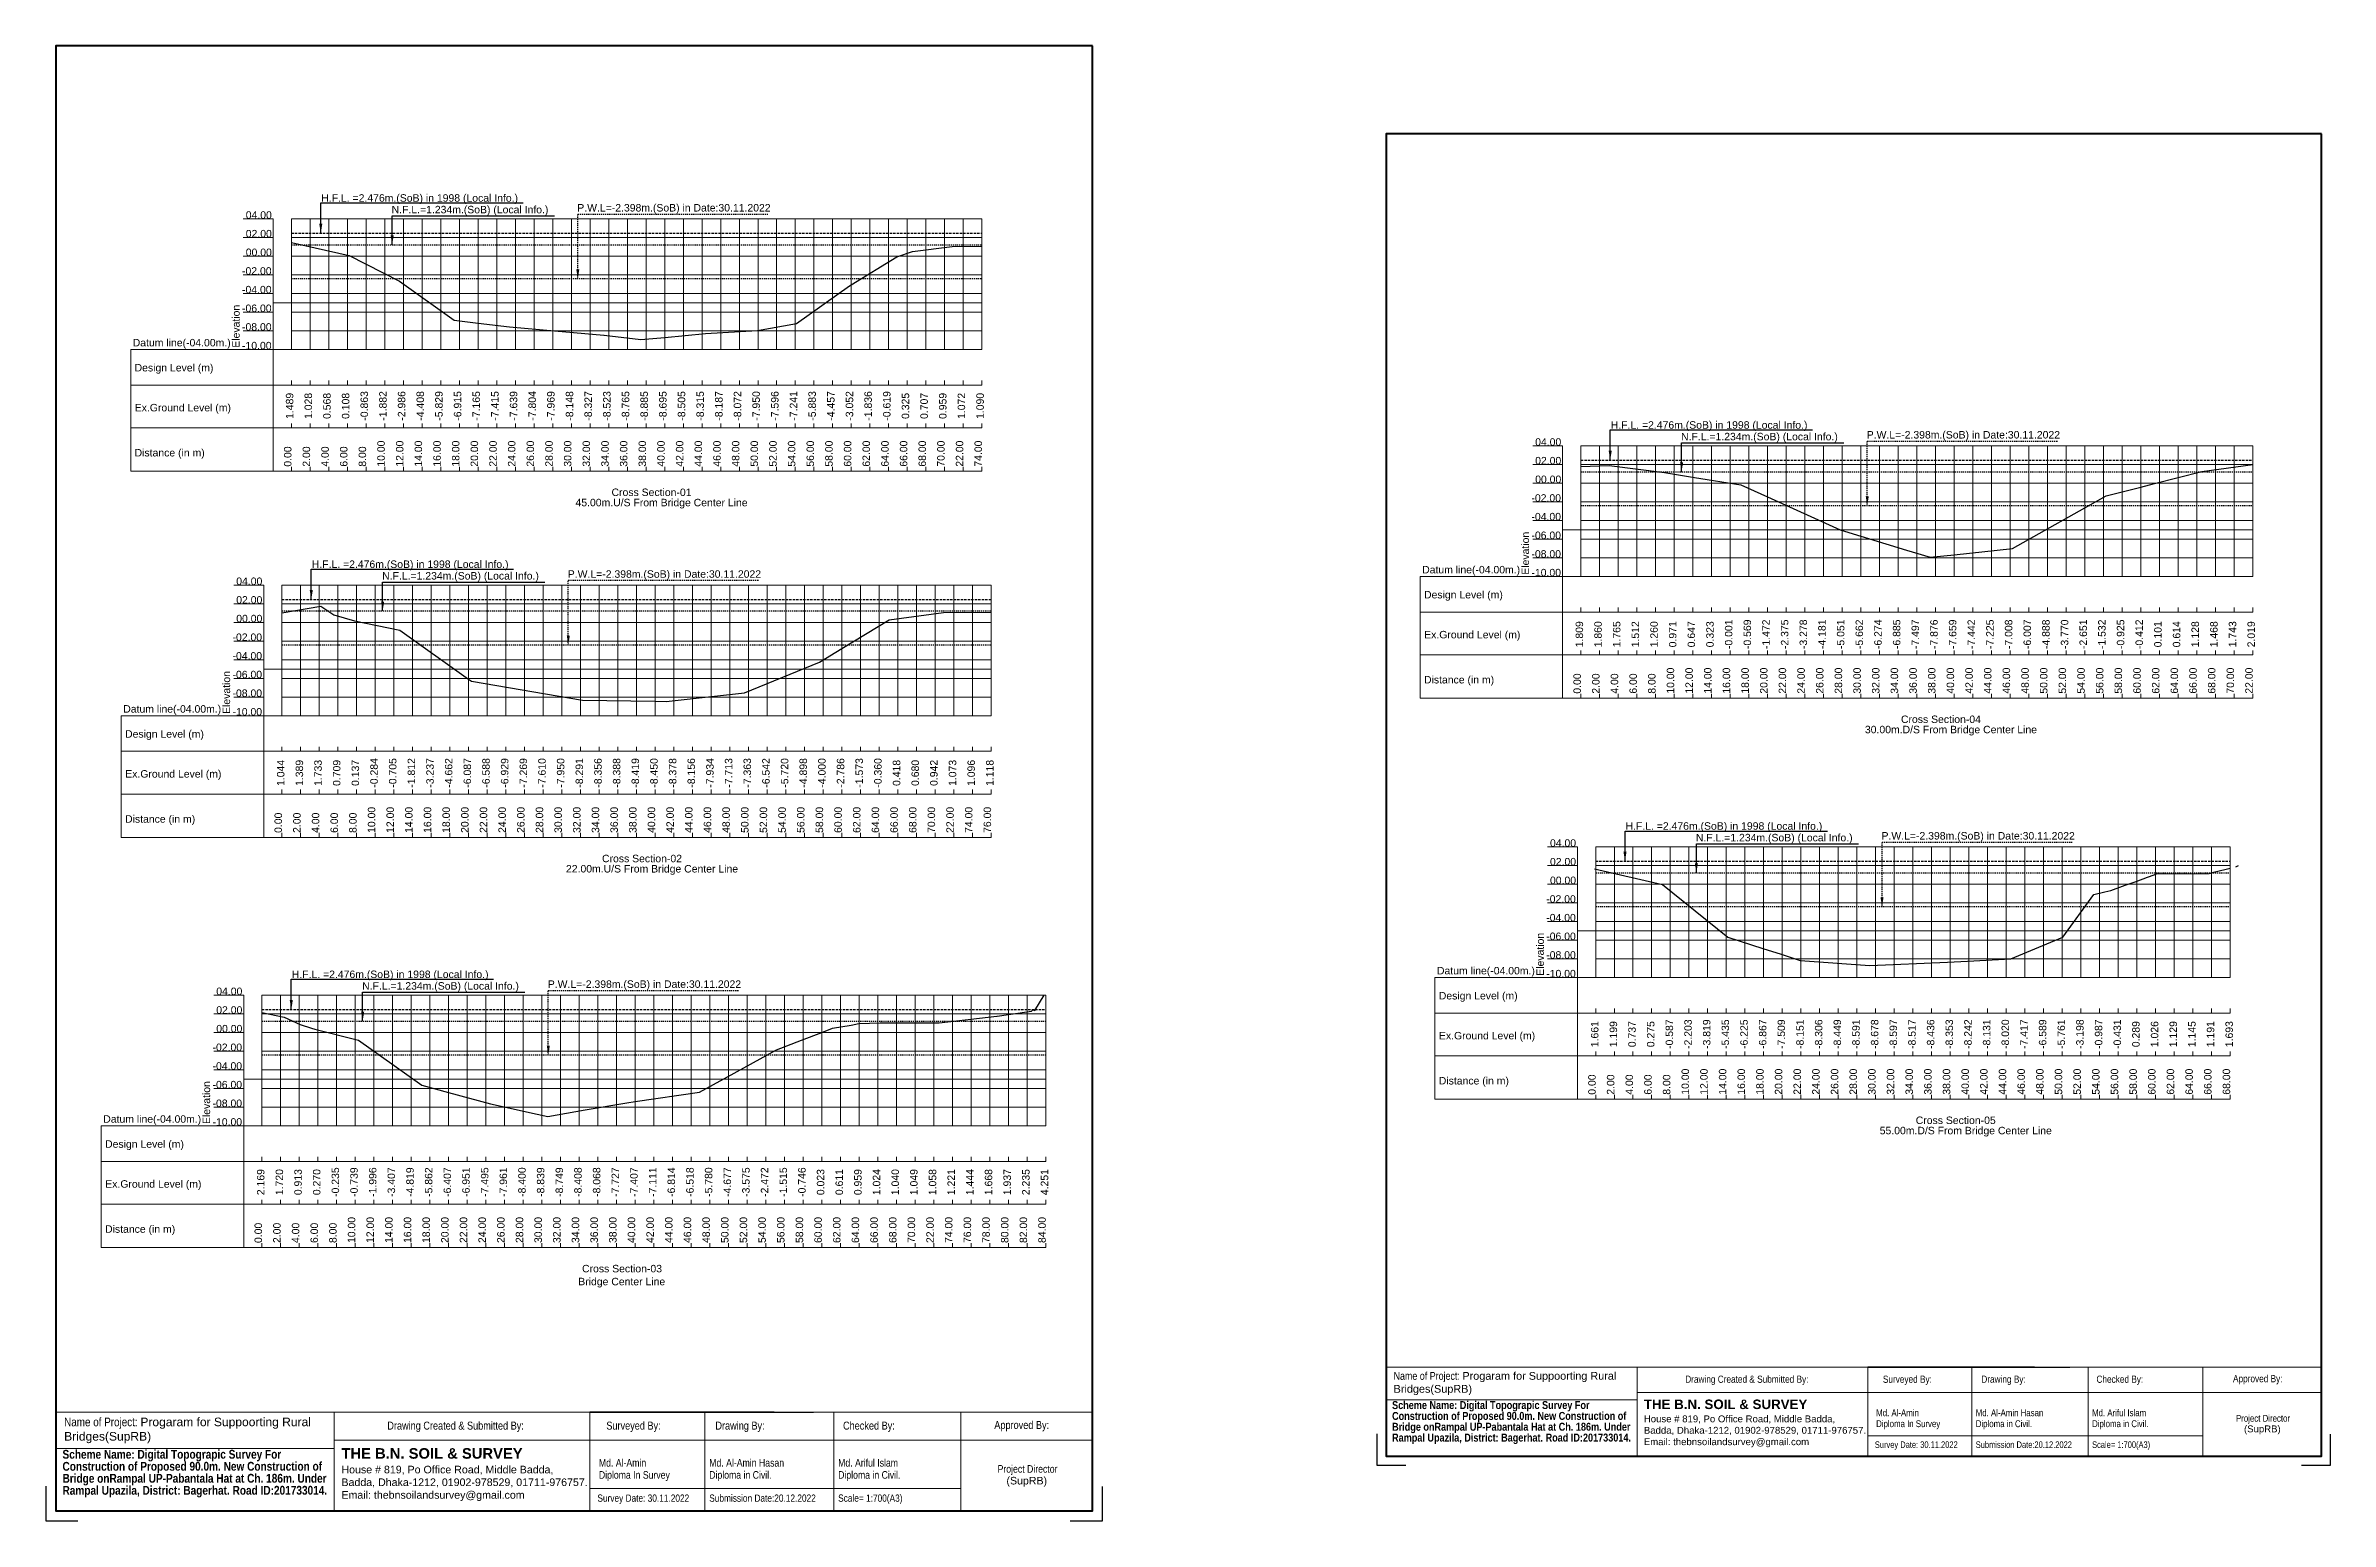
# Model space of a CAD drawing. Header units: inches. Extents: x 771028 to 773337, y 2500430 to 2500783.
# Drawn here: x 773092.3 to 773337.1, y 2500429.7 to 2500587.9 of the extents above; entities that cross this region are included whole.
import ezdxf
from ezdxf.enums import TextEntityAlignment as Align

# ---------------------------------------------------------------- set-up
doc = ezdxf.new("R2010")
doc.units = ezdxf.units.IN
doc.header["$MEASUREMENT"] = 0
for name, pattern in [('DASHED', [0.75, 0.5, -0.25]), ('DASHED2', [0.375, 0.25, -0.125]), ('HIDDEN2', [0.1875, 0.125, -0.0625])]:
    doc.linetypes.add(name, pattern=pattern)
for name, color, linetype, lineweight in [('Bed Level', 7, 'Continuous', 18), ('Offset', 252, 'Continuous', 20), ('Water Line', 4, 'DASHED', 18)]:
    doc.layers.add(name, color=color, linetype=linetype, lineweight=lineweight)
for name, color, linetype in [('GL', 3, 'Continuous'), ('GRID', 8, 'Continuous'), ('OTHER', 7, 'Continuous'), ('RL', 7, 'Continuous'), ('text', 7, 'Continuous'), ('TEXTO', 7, 'Continuous')]:
    doc.layers.add(name, color=color, linetype=linetype)
doc.styles.get("Standard").update_dxf_attribs({"font": 'arial.ttf', "height": 1})
doc.styles.add('SWIS', font='swissc.ttf')
doc.styles.add('text', font='arial.ttf')
doc.dimstyles.get("Standard").update_dxf_attribs({"dimtxt": 0.18, "dimasz": 0.18, "dimexe": 0.18, "dimexo": 0.0625, "dimgap": 0.09, "dimtad": 0, "dimtih": 1, "dimtoh": 1, "dimzin": 0, "dimdsep": 46, "dimtxsty": 'Standard', "dimcen": 0.09, "dimadec": 0, "dimazin": 0, "dimtfac": 1, "dimtofl": 0, "dimtmove": 0, "dimatfit": 3, "dimfxl": 1, "dimtolj": 1, "dimtzin": 0, "dimarcsym": 0})

msp = doc.modelspace()

# ---------------------------------------------------------------- texts
at = {"layer": 'Bed Level', "color": 7, "lineweight": 0, "style": 'text'}
for s, p in [('04.00', (773113.734, 2500569.376)), ('02.00', (773113.734, 2500567.376)), ('00.00', (773113.734, 2500565.376)), ('-02.00', (773113.333, 2500563.376)), ('-04.00', (773113.333, 2500561.376)), ('-06.00', (773113.333, 2500559.376)), ('-08.00', (773113.333, 2500557.376)), ('-10.00', (773113.333, 2500555.376)), ('04.00', (773251.922, 2500545.041)), ('02.00', (773251.922, 2500543.041)), ('-02.00', (773251.522, 2500539.041)), ('00.00', (773251.922, 2500541.041)), ('-04.00', (773251.522, 2500537.041)), ('-06.00', (773251.522, 2500535.041)), ('-08.00', (773251.522, 2500533.041)), ('04.00', (773112.715, 2500530.113)), ('-10.00', (773251.522, 2500531.041)), ('02.00', (773112.715, 2500528.113)), ('00.00', (773112.715, 2500526.113)), ('-02.00', (773112.314, 2500524.113)), ('-04.00', (773112.314, 2500522.113)), ('-06.00', (773112.314, 2500520.113)), ('-08.00', (773112.314, 2500518.113)), ('-10.00', (773112.314, 2500516.113)), ('04.00', (773253.508, 2500502.049)), ('02.00', (773253.508, 2500500.049)), ('00.00', (773253.508, 2500498.049)), ('-02.00', (773253.107, 2500496.049)), ('-04.00', (773253.107, 2500494.049)), ('-06.00', (773253.107, 2500492.049)), ('-08.00', (773253.107, 2500490.049)), ('-10.00', (773253.107, 2500488.049)), ('04.00', (773110.573, 2500486.149)), ('02.00', (773110.573, 2500484.149)), ('00.00', (773110.573, 2500482.149)), ('-02.00', (773110.172, 2500480.149)), ('-04.00', (773110.172, 2500478.149)), ('-06.00', (773110.172, 2500476.149)), ('-08.00', (773110.172, 2500474.149)), ('-10.00', (773110.172, 2500472.149))]:
    msp.add_text(s, height=0.8, dxfattribs=at).set_placement(p)
for p in [(773113.079, 2500555.551), (773251.267, 2500531.215), (773112.06, 2500516.288), (773252.852, 2500488.224), (773109.917, 2500472.324)]:
    msp.add_text('Elevation', height=0.8, rotation=90, dxfattribs=at).set_placement(p)
at = {"layer": 'OTHER', "color": 4, "linetype": 'HIDDEN2', "lineweight": 13, "ltscale": 5, "style": 'text'}
for p in [(773121.828, 2500571.202, 1.845), (773260.017, 2500546.867, 1.845), (773120.809, 2500531.939, 1.845), (773261.602, 2500503.875, 1.845), (773118.667, 2500487.975, 1.845)]:
    msp.add_text('H.F.L. =2.476m.(SoB) in 1998 (Local Info.)', height=0.8, dxfattribs=at).set_placement(p)
at = {"layer": 'OTHER', "color": 234, "lineweight": 30, "ltscale": 5, "style": 'text'}
for p in [(773129.369, 2500569.956), (773267.557, 2500545.621), (773128.35, 2500530.694), (773269.143, 2500502.63), (773126.208, 2500486.73)]:
    msp.add_text('N.F.L.=1.234m.(SoB) (Local Info.)', height=0.8, dxfattribs=at).set_placement(p)
at = {"layer": 'OTHER', "color": 6, "lineweight": 30, "ltscale": 5, "style": 'text'}
for p in [(773149.267, 2500570.149), (773287.456, 2500545.813), (773148.248, 2500530.886), (773289.041, 2500502.822), (773146.106, 2500486.922)]:
    msp.add_text('P.W.L=-2.398m.(SoB) in Date:30.11.2022', height=0.8, dxfattribs=at).set_placement(p)
at = {"layer": 'RL', "lineweight": 5, "style": 'text'}
for s, p in [('1.489', (773118.433, 2500549.309)), ('1.028', (773120.433, 2500549.309)), ('0.568', (773122.433, 2500549.309)), ('0.108', (773124.433, 2500549.309)), ('-0.863', (773126.433, 2500549.309)), ('-1.882', (773128.433, 2500549.309)), ('-2.986', (773130.433, 2500549.309)), ('-4.408', (773132.433, 2500549.309)), ('-5.829', (773134.433, 2500549.309)), ('-6.915', (773136.433, 2500549.309)), ('-7.165', (773138.433, 2500549.309)), ('-7.415', (773140.433, 2500549.309)), ('-7.639', (773142.433, 2500549.309)), ('-7.804', (773144.433, 2500549.309)), ('-7.969', (773146.433, 2500549.309)), ('-8.148', (773148.433, 2500549.309)), ('-8.327', (773150.433, 2500549.309)), ('-8.523', (773152.433, 2500549.309)), ('-8.765', (773154.433, 2500549.309)), ('-8.885', (773156.433, 2500549.309)), ('-8.695', (773158.433, 2500549.309)), ('-8.505', (773160.433, 2500549.309)), ('-8.315', (773162.433, 2500549.309)), ('-8.187', (773164.433, 2500549.309)), ('-8.072', (773166.433, 2500549.309)), ('-7.950', (773168.433, 2500549.309)), ('-7.596', (773170.433, 2500549.309)), ('-7.241', (773172.433, 2500549.309)), ('-5.883', (773174.433, 2500549.309)), ('-4.457', (773176.433, 2500549.309)), ('-3.052', (773178.433, 2500549.309)), ('-1.836', (773180.433, 2500549.309)), ('-0.619', (773182.433, 2500549.309)), ('0.325', (773184.433, 2500549.309)), ('0.707', (773186.433, 2500549.309)), ('0.959', (773188.433, 2500549.309)), ('1.072', (773190.433, 2500549.309)), ('1.090', (773192.433, 2500549.309)), ('1.809', (773256.657, 2500524.827)), ('1.860', (773258.657, 2500524.827)), ('1.765', (773260.657, 2500524.827)), ('1.512', (773262.657, 2500524.827)), ('1.260', (773264.657, 2500524.827)), ('0.971', (773266.657, 2500524.827)), ('0.647', (773268.657, 2500524.827)), ('0.323', (773270.657, 2500524.827)), ('-0.001', (773272.657, 2500524.827)), ('-0.569', (773274.657, 2500524.827)), ('-1.472', (773276.657, 2500524.827)), ('-2.375', (773278.657, 2500524.827)), ('-3.278', (773280.657, 2500524.827)), ('-4.181', (773282.657, 2500524.827)), ('-5.051', (773284.657, 2500524.827)), ('-5.662', (773286.657, 2500524.827)), ('-6.274', (773288.657, 2500524.827)), ('-6.885', (773290.657, 2500524.827)), ('-7.497', (773292.657, 2500524.827)), ('-7.876', (773294.657, 2500524.827)), ('-7.659', (773296.657, 2500524.827)), ('-7.442', (773298.657, 2500524.827)), ('-7.225', (773300.657, 2500524.827)), ('-7.008', (773302.657, 2500524.827)), ('-6.007', (773304.657, 2500524.827)), ('-4.888', (773306.657, 2500524.827)), ('-3.770', (773308.657, 2500524.827)), ('-2.651', (773310.657, 2500524.827)), ('-1.532', (773312.657, 2500524.827)), ('-0.925', (773314.657, 2500524.827)), ('-0.412', (773316.657, 2500524.827)), ('0.101', (773318.657, 2500524.827)), ('0.614', (773320.657, 2500524.827)), ('1.128', (773322.657, 2500524.827)), ('1.468', (773324.657, 2500524.827)), ('1.743', (773326.657, 2500524.827)), ('2.019', (773328.657, 2500524.827)), ('1.044', (773117.479, 2500509.965)), ('1.389', (773119.479, 2500509.965)), ('1.733', (773121.479, 2500509.965)), ('0.709', (773123.479, 2500509.965)), ('0.137', (773125.479, 2500509.965)), ('-0.284', (773127.479, 2500509.965)), ('-0.705', (773129.479, 2500509.965)), ('-1.812', (773131.479, 2500509.965)), ('-3.237', (773133.479, 2500509.965)), ('-4.662', (773135.479, 2500509.965)), ('-6.087', (773137.479, 2500509.965)), ('-6.588', (773139.479, 2500509.965)), ('-6.929', (773141.479, 2500509.965)), ('-7.269', (773143.479, 2500509.965)), ('-7.610', (773145.479, 2500509.965)), ('-7.950', (773147.479, 2500509.965)), ('-8.291', (773149.479, 2500509.965)), ('-8.356', (773151.479, 2500509.965)), ('-8.388', (773153.479, 2500509.965)), ('-8.419', (773155.479, 2500509.965)), ('-8.450', (773157.479, 2500509.965)), ('-8.378', (773159.479, 2500509.965)), ('-8.156', (773161.479, 2500509.965)), ('-7.934', (773163.479, 2500509.965)), ('-7.713', (773165.479, 2500509.965)), ('-7.363', (773167.479, 2500509.965)), ('-6.542', (773169.479, 2500509.965)), ('-5.720', (773171.479, 2500509.965)), ('-4.898', (773173.479, 2500509.965)), ('-4.000', (773175.479, 2500509.965)), ('-2.786', (773177.479, 2500509.965)), ('-1.573', (773179.479, 2500509.965)), ('-0.360', (773181.479, 2500509.965)), ('0.418', (773183.479, 2500509.965)), ('0.680', (773185.479, 2500509.965)), ('0.942', (773187.479, 2500509.965)), ('1.073', (773189.479, 2500509.965)), ('1.096', (773191.479, 2500509.965)), ('1.118', (773193.479, 2500509.965)), ('-0.587', (773266.302, 2500481.958)), ('-2.203', (773268.302, 2500481.958)), ('-3.819', (773270.302, 2500481.958)), ('-5.435', (773272.302, 2500481.958)), ('-6.225', (773274.302, 2500481.958)), ('-6.867', (773276.302, 2500481.958)), ('-7.509', (773278.302, 2500481.958)), ('-8.151', (773280.302, 2500481.958)), ('-8.306', (773282.302, 2500481.958)), ('-8.449', (773284.302, 2500481.958)), ('-8.591', (773286.302, 2500481.958)), ('-8.678', (773288.302, 2500481.958)), ('-8.597', (773290.302, 2500481.958)), ('-8.517', (773292.302, 2500481.958)), ('-8.436', (773294.302, 2500481.958)), ('-8.353', (773296.302, 2500481.958)), ('-8.242', (773298.302, 2500481.958)), ('-8.131', (773300.302, 2500481.958)), ('-8.020', (773302.302, 2500481.958)), ('-7.417', (773304.302, 2500481.958)), ('-6.589', (773306.302, 2500481.958)), ('-5.761', (773308.302, 2500481.958)), ('-3.198', (773310.302, 2500481.958)), ('-0.987', (773312.302, 2500481.958)), ('-0.431', (773314.302, 2500481.958)), ('1.661', (773258.302, 2500481.958)), ('1.199', (773260.302, 2500481.958)), ('0.737', (773262.302, 2500481.958)), ('0.275', (773264.302, 2500481.958)), ('0.289', (773316.302, 2500481.958)), ('1.026', (773318.302, 2500481.958)), ('1.129', (773320.302, 2500481.958)), ('1.145', (773322.302, 2500481.958)), ('1.191', (773324.302, 2500481.958)), ('1.693', (773326.302, 2500481.958)), ('2.169', (773115.336, 2500466.096)), ('1.720', (773117.336, 2500466.096)), ('0.913', (773119.336, 2500466.096)), ('0.270', (773121.336, 2500466.096)), ('-0.235', (773123.336, 2500466.096)), ('-0.739', (773125.336, 2500466.096)), ('-1.996', (773127.336, 2500466.096)), ('-3.407', (773129.336, 2500466.096)), ('-4.819', (773131.336, 2500466.096)), ('-5.862', (773133.336, 2500466.096)), ('-6.407', (773135.336, 2500466.096)), ('-6.951', (773137.336, 2500466.096)), ('-7.495', (773139.336, 2500466.096)), ('-7.961', (773141.336, 2500466.096)), ('-8.400', (773143.336, 2500466.096)), ('-8.839', (773145.336, 2500466.096)), ('-8.749', (773147.336, 2500466.096)), ('-8.408', (773149.336, 2500466.096)), ('-8.068', (773151.336, 2500466.096)), ('-7.727', (773153.336, 2500466.096)), ('-7.407', (773155.336, 2500466.096)), ('-7.111', (773157.336, 2500466.096)), ('-6.814', (773159.336, 2500466.096)), ('-6.518', (773161.336, 2500466.096)), ('-5.780', (773163.336, 2500466.096)), ('-4.677', (773165.336, 2500466.096)), ('-3.575', (773167.336, 2500466.096)), ('-2.472', (773169.336, 2500466.096)), ('-1.515', (773171.336, 2500466.096)), ('-0.746', (773173.336, 2500466.096)), ('0.023', (773175.336, 2500466.096)), ('0.611', (773177.336, 2500466.096)), ('0.959', (773179.336, 2500466.096)), ('1.024', (773181.336, 2500466.096)), ('1.040', (773183.336, 2500466.096)), ('1.049', (773185.336, 2500466.096)), ('1.058', (773187.336, 2500466.096)), ('1.221', (773189.336, 2500466.096)), ('1.444', (773191.336, 2500466.096)), ('1.668', (773193.336, 2500466.096)), ('1.937', (773195.336, 2500466.096)), ('2.235', (773197.336, 2500466.096)), ('4.251', (773199.336, 2500466.096))]:
    msp.add_text(s, height=0.8, rotation=90, dxfattribs=at).set_placement(p, align=Align.MIDDLE_CENTER)
for s, p in [('0.00', (773118.632, 2500542.793)), ('2.00', (773120.632, 2500542.793)), ('4.00', (773122.632, 2500542.793)), ('6.00', (773124.632, 2500542.793)), ('8.00', (773126.632, 2500542.793)), ('10.00', (773128.632, 2500542.793)), ('12.00', (773130.632, 2500542.793)), ('14.00', (773132.632, 2500542.793)), ('16.00', (773134.632, 2500542.793)), ('18.00', (773136.632, 2500542.793)), ('20.00', (773138.632, 2500542.793)), ('22.00', (773140.632, 2500542.793)), ('24.00', (773142.632, 2500542.793)), ('26.00', (773144.632, 2500542.793)), ('28.00', (773146.632, 2500542.793)), ('30.00', (773148.632, 2500542.793)), ('32.00', (773150.632, 2500542.793)), ('34.00', (773152.632, 2500542.793)), ('36.00', (773154.632, 2500542.793)), ('38.00', (773156.632, 2500542.793)), ('40.00', (773158.632, 2500542.793)), ('42.00', (773160.632, 2500542.793)), ('44.00', (773162.632, 2500542.793)), ('46.00', (773164.632, 2500542.793)), ('48.00', (773166.632, 2500542.793)), ('50.00', (773168.632, 2500542.793)), ('52.00', (773170.632, 2500542.793)), ('54.00', (773172.632, 2500542.793)), ('56.00', (773174.632, 2500542.793)), ('58.00', (773176.632, 2500542.793)), ('60.00', (773178.632, 2500542.793)), ('62.00', (773180.632, 2500542.793)), ('64.00', (773182.632, 2500542.793)), ('66.00', (773184.632, 2500542.793)), ('68.00', (773186.632, 2500542.793)), ('70.00', (773188.632, 2500542.793)), ('22.00', (773190.632, 2500542.793)), ('74.00', (773192.632, 2500542.793)), ('0.00', (773256.821, 2500518.458)), ('2.00', (773258.821, 2500518.458)), ('4.00', (773260.821, 2500518.458)), ('6.00', (773262.821, 2500518.458)), ('8.00', (773264.821, 2500518.458)), ('10.00', (773266.821, 2500518.458)), ('12.00', (773268.821, 2500518.458)), ('14.00', (773270.821, 2500518.458)), ('16.00', (773272.821, 2500518.458)), ('18.00', (773274.821, 2500518.458)), ('20.00', (773276.821, 2500518.458)), ('22.00', (773278.821, 2500518.458)), ('24.00', (773280.821, 2500518.458)), ('26.00', (773282.821, 2500518.458)), ('28.00', (773284.821, 2500518.458)), ('30.00', (773286.821, 2500518.458)), ('32.00', (773288.821, 2500518.458)), ('34.00', (773290.821, 2500518.458)), ('36.00', (773292.821, 2500518.458)), ('38.00', (773294.821, 2500518.458)), ('40.00', (773296.821, 2500518.458)), ('42.00', (773298.821, 2500518.458)), ('44.00', (773300.821, 2500518.458)), ('46.00', (773302.821, 2500518.458)), ('48.00', (773304.821, 2500518.458)), ('50.00', (773306.821, 2500518.458)), ('52.00', (773308.821, 2500518.458)), ('54.00', (773310.821, 2500518.458)), ('56.00', (773312.821, 2500518.458)), ('58.00', (773314.821, 2500518.458)), ('60.00', (773316.821, 2500518.458)), ('62.00', (773318.821, 2500518.458)), ('64.00', (773320.821, 2500518.458)), ('66.00', (773322.821, 2500518.458)), ('68.00', (773324.821, 2500518.458)), ('70.00', (773326.821, 2500518.458)), ('22.00', (773328.821, 2500518.458)), ('0.00', (773117.613, 2500503.531)), ('2.00', (773119.613, 2500503.531)), ('4.00', (773121.613, 2500503.531)), ('6.00', (773123.613, 2500503.531)), ('8.00', (773125.613, 2500503.531)), ('10.00', (773127.613, 2500503.531)), ('12.00', (773129.613, 2500503.531)), ('14.00', (773131.613, 2500503.531)), ('16.00', (773133.613, 2500503.531)), ('18.00', (773135.613, 2500503.531)), ('20.00', (773137.613, 2500503.531)), ('22.00', (773139.613, 2500503.531)), ('24.00', (773141.613, 2500503.531)), ('26.00', (773143.613, 2500503.531)), ('28.00', (773145.613, 2500503.531)), ('30.00', (773147.613, 2500503.531)), ('32.00', (773149.613, 2500503.531)), ('34.00', (773151.613, 2500503.531)), ('36.00', (773153.613, 2500503.531)), ('38.00', (773155.613, 2500503.531)), ('40.00', (773157.613, 2500503.531)), ('42.00', (773159.613, 2500503.531)), ('44.00', (773161.613, 2500503.531)), ('46.00', (773163.613, 2500503.531)), ('48.00', (773165.613, 2500503.531)), ('50.00', (773167.613, 2500503.531)), ('52.00', (773169.613, 2500503.531)), ('54.00', (773171.613, 2500503.531)), ('56.00', (773173.613, 2500503.531)), ('58.00', (773175.613, 2500503.531)), ('60.00', (773177.613, 2500503.531)), ('62.00', (773179.613, 2500503.531)), ('64.00', (773181.613, 2500503.531)), ('66.00', (773183.613, 2500503.531)), ('68.00', (773185.613, 2500503.531)), ('70.00', (773187.613, 2500503.531)), ('22.00', (773189.613, 2500503.531)), ('74.00', (773191.613, 2500503.531)), ('76.00', (773193.613, 2500503.531)), ('0.00', (773258.406, 2500475.466)), ('2.00', (773260.406, 2500475.466)), ('4.00', (773262.406, 2500475.466)), ('6.00', (773264.406, 2500475.466)), ('8.00', (773266.406, 2500475.466)), ('10.00', (773268.406, 2500475.466)), ('12.00', (773270.406, 2500475.466)), ('14.00', (773272.406, 2500475.466)), ('16.00', (773274.406, 2500475.466)), ('18.00', (773276.406, 2500475.466)), ('20.00', (773278.406, 2500475.466)), ('22.00', (773280.406, 2500475.466)), ('24.00', (773282.406, 2500475.466)), ('26.00', (773284.406, 2500475.466)), ('28.00', (773286.406, 2500475.466)), ('30.00', (773288.406, 2500475.466)), ('32.00', (773290.406, 2500475.466)), ('34.00', (773292.406, 2500475.466)), ('36.00', (773294.406, 2500475.466)), ('38.00', (773296.406, 2500475.466)), ('40.00', (773298.406, 2500475.466)), ('42.00', (773300.406, 2500475.466)), ('44.00', (773302.406, 2500475.466)), ('46.00', (773304.406, 2500475.466)), ('48.00', (773306.406, 2500475.466)), ('50.00', (773308.406, 2500475.466)), ('52.00', (773310.406, 2500475.466)), ('54.00', (773312.406, 2500475.466)), ('56.00', (773314.406, 2500475.466)), ('58.00', (773316.406, 2500475.466)), ('60.00', (773318.406, 2500475.466)), ('62.00', (773320.406, 2500475.466)), ('64.00', (773322.406, 2500475.466)), ('66.00', (773324.406, 2500475.466)), ('68.00', (773326.406, 2500475.466)), ('0.00', (773115.471, 2500459.566)), ('2.00', (773117.471, 2500459.566)), ('4.00', (773119.471, 2500459.566)), ('6.00', (773121.471, 2500459.566)), ('8.00', (773123.471, 2500459.566)), ('10.00', (773125.471, 2500459.566)), ('12.00', (773127.471, 2500459.566)), ('14.00', (773129.471, 2500459.566)), ('16.00', (773131.471, 2500459.566)), ('18.00', (773133.471, 2500459.566)), ('20.00', (773135.471, 2500459.566)), ('22.00', (773137.471, 2500459.566)), ('24.00', (773139.471, 2500459.566)), ('26.00', (773141.471, 2500459.566)), ('28.00', (773143.471, 2500459.566)), ('30.00', (773145.471, 2500459.566)), ('32.00', (773147.471, 2500459.566)), ('34.00', (773149.471, 2500459.566)), ('36.00', (773151.471, 2500459.566)), ('38.00', (773153.471, 2500459.566)), ('40.00', (773155.471, 2500459.566)), ('42.00', (773157.471, 2500459.566)), ('44.00', (773159.471, 2500459.566)), ('46.00', (773161.471, 2500459.566)), ('48.00', (773163.471, 2500459.566)), ('50.00', (773165.471, 2500459.566)), ('52.00', (773167.471, 2500459.566)), ('54.00', (773169.471, 2500459.566)), ('56.00', (773171.471, 2500459.566)), ('58.00', (773173.471, 2500459.566)), ('60.00', (773175.471, 2500459.566)), ('62.00', (773177.471, 2500459.566)), ('64.00', (773179.471, 2500459.566)), ('66.00', (773181.471, 2500459.566)), ('68.00', (773183.471, 2500459.566)), ('70.00', (773185.471, 2500459.566)), ('22.00', (773187.471, 2500459.566)), ('74.00', (773189.471, 2500459.566)), ('76.00', (773191.471, 2500459.566)), ('78.00', (773193.471, 2500459.566)), ('80.00', (773195.471, 2500459.566)), ('82.00', (773197.471, 2500459.566)), ('84.00', (773199.471, 2500459.566))]:
    msp.add_text(s, height=0.8, rotation=90, dxfattribs=at).set_placement(p)
at = {"layer": 'text', "color": 7, "lineweight": 5, "style": 'text'}
for s, p in [('Datum line(-04.00m.)', (773101.623, 2500555.69)), ('Design Level (m)', (773101.823, 2500553.005)), ('Ex.Ground Level (m)', (773101.838, 2500548.725)), ('Distance (in m)', (773101.822, 2500543.891)), ('Cross Section-01', (773152.935, 2500539.651)), ('45.00m.U/S From Bridge Center Line', (773149.071, 2500538.551)), ('Datum line(-04.00m.)', (773239.812, 2500531.355)), ('Design Level (m)', (773240.012, 2500528.67)), ('Ex.Ground Level (m)', (773240.027, 2500524.39)), ('Distance (in m)', (773240.011, 2500519.556)), ('Datum line(-04.00m.)', (773100.604, 2500516.428)), ('Cross Section-04', (773291.124, 2500515.316)), ('Design Level (m)', (773100.804, 2500513.742)), ('30.00m.D/S From Bridge Center Line', (773287.26, 2500514.216)), ('Ex.Ground Level (m)', (773100.819, 2500509.463)), ('Distance (in m)', (773100.803, 2500504.628)), ('Cross Section-02', (773151.916, 2500500.389)), ('22.00m.U/S From Bridge Center Line', (773148.052, 2500499.289)), ('Datum line(-04.00m.)', (773241.397, 2500488.364)), ('Design Level (m)', (773241.597, 2500485.678)), ('Ex.Ground Level (m)', (773241.612, 2500481.399)), ('Distance (in m)', (773241.596, 2500476.564)), ('Datum line(-04.00m.)', (773098.462, 2500472.464)), ('55.00m.D/S From Bridge Center Line', (773288.845, 2500471.225)), ('Cross Section-05', (773292.709, 2500472.325)), ('Design Level (m)', (773098.662, 2500469.778)), ('Ex.Ground Level (m)', (773098.677, 2500465.499)), ('Distance (in m)', (773098.661, 2500460.664)), ('Cross Section-03', (773149.774, 2500456.425)), (' Bridge Center Line', (773149.059, 2500455.038))]:
    msp.add_text(s, height=0.8, rotation=359.99151, dxfattribs=at).set_placement(p)
at = {"layer": 'text', "linetype": 'Continuous', "lineweight": 15, "style": 'SWIS'}
for s, height, p in [('Drawing Created & Submitted By:', 0.77112, (773274.608, 2500444.872)), ('Surveyed By:', 0.77112, (773291.813, 2500444.872)), ('Drawing By:', 0.77112, (773302.117, 2500444.872)), ('Checked By:', 0.77112, (773314.584, 2500444.872)), ('Approved By:', 0.77112, (773329.362, 2500444.932)), ('Drawing Created & Submitted By:', 0.85443, (773136.223, 2500439.886)), ('Surveyed By:', 0.85443, (773155.288, 2500439.886)), ('Drawing By:', 0.85443, (773166.705, 2500439.886)), ('Checked By:', 0.85443, (773180.519, 2500439.886)), ('Approved By:', 0.85443, (773196.894, 2500439.954))]:
    msp.add_text(s, height=height, rotation=359.99996, dxfattribs=at).set_placement(p, align=Align.MIDDLE)
at = {"layer": 'text', "lineweight": 50, "ltscale": 0.5, "attachment_point": 1, "rotation": 0.01825, "style": 'SWIS'}
for insert, char_height, width in [((773236.748, 2500445.737, -0.29), 0.83311, 25.97151), ((773094.273, 2500440.845, -0.322), 0.92313, 28.77771)]:
    msp.add_mtext('Name of Project: {\\fArial|b0|i0|c0|p34;Progaram for Suppoorting Rural Bridges(SupRB)}', dxfattribs=dict(at, insert=insert, char_height=char_height, width=width))
at = {"layer": 'text', "attachment_point": 1, "rotation": 0.01825, "line_spacing_factor": 0.82, "style": 'SWIS'}
for width, heights, insert, char_height in [(26.62512, [0], (773236.587, 2500442.615, -0.29), 0.850159), (30.26541, [7.65], (773094.094, 2500437.386, -0.322), 0.942018)]:
    msp.add_mtext_dynamic_manual_height_columns('{\\fSwis721 Cn BT|b1|i0|c0|p34;Scheme Name: Digital Topograpic Survey For Construction of Proposed 90.0m. New Construction of Bridge onRampal UP-Pabantala Hat at Ch. 186m. Under Rampal Upazila, District: Bagerhat. Road ID:201733014.}', width=width, gutter_width=0.549, heights=heights, dxfattribs=dict(at, insert=insert, char_height=char_height))
at = {"layer": 'text', "color": 5, "attachment_point": 1, "rotation": 0.0001, "style": 'text'}
for insert, char_height, width in [((773263.566, 2500442.787, -0.001), 0.73555, 25.3637), ((773123.988, 2500437.576, -0.001), 0.81502, 28.10422)]:
    msp.add_mtext('{\\fArial|b1|i0|c0|p34;\\H1.38889x;\\C6;THE B.N. SOIL & SURVEY\\C86; \\fArial|b0|i0|c0|p34;\\H0.72x;\\P\\C85;\\c4766296;House # 819, Po Office Road, Middle Badda,\\P\\C215;\\c10507177;Badda, Dhaka-1212, 01902-978529, 01711-976757.\\C236;\\P\\C11;\\c7500274;Email: thebnsoilandsurvey@gmail.com}', dxfattribs=dict(at, insert=insert, char_height=char_height, width=width))
at = {"layer": 'TEXTO', "linetype": 'ByBlock', "lineweight": 15, "style": 'SWIS'}
for s, height, p in [('Md. Al-Amin', 0.7337, (773288.467, 2500441.003)), ('Diploma In Survey', 0.7337, (773288.467, 2500439.83)), ('Md. Al-Amin Hasan', 0.7337, (773299.14, 2500441.003)), ('Diploma in Civil. ', 0.7337, (773299.14, 2500439.83)), ('Md. Ariful Islam', 0.7337, (773311.608, 2500441.003)), ('Diploma in Civil.', 0.7337, (773311.608, 2500439.83)), ('Project Director', 0.7337, (773327.031, 2500440.409, 5.373)), ('Survey Date: 30.11.2022', 0.70066, (773288.325, 2500437.601)), ('Submission Date:20.12.2022', 0.70066, (773299.14, 2500437.601)), ('Scale= 1:700(A3)', 0.70066, (773311.608, 2500437.601)), ('Md. Al-Amin', 0.81297, (773151.58, 2500435.599)), ('Diploma In Survey', 0.81297, (773151.58, 2500434.3)), ('Md. Al-Amin Hasan', 0.81297, (773163.406, 2500435.599)), ('Diploma in Civil. ', 0.81297, (773163.406, 2500434.3)), ('Md. Ariful Islam', 0.81297, (773177.221, 2500435.599)), ('Diploma in Civil.', 0.81297, (773177.221, 2500434.3)), ('Project Director', 0.81297, (773194.31, 2500434.942, 5.954)), ('Survey Date: 30.11.2022', 0.77637, (773151.422, 2500431.83)), ('Submission Date:20.12.2022', 0.77637, (773163.406, 2500431.83)), ('Scale= 1:700(A3)', 0.77637, (773177.221, 2500431.83))]:
    msp.add_text(s, height=height, rotation=359.99996, dxfattribs=at).set_placement(p)
at = {"layer": 'TEXTO', "linetype": 'ByBlock', "lineweight": 15, "attachment_point": 1, "rotation": 359.99996, "style": 'SWIS'}
for insert, char_height, width in [((773327.887, 2500440.008, -0.29), 0.7337, 5.20932), ((773195.259, 2500434.497, -0.322), 0.81297, 5.77218)]:
    msp.add_mtext('{\\fArial|b0|i0|c0|p34;(SupRB)}', dxfattribs=dict(at, insert=insert, char_height=char_height, width=width))

# ---------------------------------------------------------------- linework, layer by layer
at = {"lineweight": 15}
for p, q in [((773235.956, 2500446.255), (773336.202, 2500446.255)), ((773235.956, 2500446.255), (773235.956, 2500436.714)), ((773262.851, 2500446.255), (773262.851, 2500436.714)), ((773298.728, 2500446.255), (773298.728, 2500436.714)), ((773311.195, 2500446.255), (773311.195, 2500436.714)), ((773323.48, 2500446.255), (773323.48, 2500436.714)), ((773336.202, 2500446.255), (773336.202, 2500436.714)), ((773336.115, 2500443.558), (773262.851, 2500443.558)), ((773093.395, 2500441.419), (773204.472, 2500441.419)), ((773093.395, 2500441.419), (773093.395, 2500430.848)), ((773123.196, 2500441.419), (773123.196, 2500430.848)), ((773162.949, 2500441.419), (773162.949, 2500430.848)), ((773176.763, 2500441.419), (773176.763, 2500430.848)), ((773190.376, 2500441.419), (773190.376, 2500430.848)), ((773204.472, 2500441.419), (773204.472, 2500430.848)), ((773204.376, 2500438.431), (773123.196, 2500438.431)), ((773323.48, 2500438.885), (773287.583, 2500438.885)), ((773190.376, 2500433.253), (773150.6, 2500433.253))]:
    msp.add_line(p, q, dxfattribs=at)
at = {"linetype": 'DASHED', "lineweight": 25}
for p, q in [((773287.583, 2500446.255), (773302.657, 2500446.255)), ((773150.6, 2500441.419), (773167.303, 2500441.419))]:
    msp.add_line(p, q, dxfattribs=at)
at = {"lineweight": 25}
for p, q in [((773291.353, 2500446.253), (773309.235, 2500446.253)), ((773154.778, 2500441.417), (773174.592, 2500441.417))]:
    msp.add_line(p, q, dxfattribs=at)
at = {"lineweight": 50}
for points in [[(773204.472, 2500587.927), (773093.395, 2500587.927), (773093.395, 2500430.848), (773204.472, 2500430.848)], [(773336.202, 2500578.476), (773235.956, 2500578.476), (773235.956, 2500436.714), (773336.202, 2500436.714)]]:
    msp.add_lwpolyline(points, close=True, dxfattribs=at)
for points in [[(773243.381, 2500445.777), (773243.381, 2500445.777)], [(773101.622, 2500440.89), (773101.622, 2500440.89)]]:
    msp.add_lwpolyline(points)
at = {"lineweight": 25}
for points in [[(773305.418, 2500446.256), (773287.583, 2500446.256)], [(773170.362, 2500441.42), (773150.6, 2500441.42)]]:
    msp.add_lwpolyline(points, close=True, dxfattribs=at)
at = {"lineweight": 15}
for points in [[(773287.583, 2500436.714), (773287.583, 2500446.255), (773305.418, 2500446.255)], [(773235.956, 2500442.761), (773262.851, 2500442.761)], [(773150.6, 2500430.848), (773150.6, 2500441.419), (773170.362, 2500441.419)], [(773093.395, 2500437.548), (773123.196, 2500437.548)]]:
    msp.add_lwpolyline(points, dxfattribs=at)
at = {"layer": 'Bed Level', "color": 7, "lineweight": 0}
for p, q in [((773113.466, 2500569.354), (773116.677, 2500569.354)), ((773113.466, 2500567.354), (773116.677, 2500567.354)), ((773113.466, 2500565.354), (773116.677, 2500565.354)), ((773113.466, 2500563.354), (773116.677, 2500563.354)), ((773113.466, 2500561.354), (773116.677, 2500561.354)), ((773113.466, 2500559.354), (773116.677, 2500559.354)), ((773113.466, 2500557.354), (773116.677, 2500557.354)), ((773113.466, 2500555.354), (773116.677, 2500555.354)), ((773251.654, 2500545.019), (773254.865, 2500545.019)), ((773101.412, 2500542.301), (773160.632, 2500542.301)), ((773251.654, 2500543.019), (773254.865, 2500543.019)), ((773251.654, 2500541.019), (773254.865, 2500541.019)), ((773251.654, 2500539.019), (773254.865, 2500539.019)), ((773251.654, 2500537.019), (773254.865, 2500537.019)), ((773251.654, 2500535.019), (773254.865, 2500535.019)), ((773251.654, 2500533.019), (773254.865, 2500533.019)), ((773112.447, 2500530.092), (773115.658, 2500530.092)), ((773251.654, 2500531.019), (773254.865, 2500531.019)), ((773112.447, 2500528.092), (773115.658, 2500528.092)), ((773112.447, 2500526.092), (773115.658, 2500526.092)), ((773112.447, 2500524.092), (773115.658, 2500524.092)), ((773112.447, 2500522.092), (773115.658, 2500522.092)), ((773112.447, 2500520.092), (773115.658, 2500520.092)), ((773112.447, 2500518.092), (773115.658, 2500518.092)), ((773239.601, 2500517.966), (773298.821, 2500517.966)), ((773112.447, 2500516.092), (773115.658, 2500516.092)), ((773100.393, 2500503.039), (773159.613, 2500503.039)), ((773253.24, 2500502.028), (773256.451, 2500502.028)), ((773253.24, 2500500.028), (773256.451, 2500500.028)), ((773253.24, 2500498.028), (773256.451, 2500498.028)), ((773253.24, 2500496.028), (773256.451, 2500496.028)), ((773253.24, 2500494.028), (773256.451, 2500494.028)), ((773253.24, 2500492.028), (773256.451, 2500492.028)), ((773253.24, 2500490.028), (773256.451, 2500490.028)), ((773110.304, 2500486.128), (773113.515, 2500486.128)), ((773253.24, 2500488.028), (773256.451, 2500488.028)), ((773110.304, 2500484.128), (773113.515, 2500484.128)), ((773110.304, 2500482.128), (773113.515, 2500482.128)), ((773110.304, 2500480.128), (773113.515, 2500480.128)), ((773110.304, 2500478.128), (773113.515, 2500478.128)), ((773110.304, 2500476.128), (773113.515, 2500476.128)), ((773110.304, 2500474.128), (773113.515, 2500474.128)), ((773241.186, 2500474.974), (773300.406, 2500474.974)), ((773110.304, 2500472.128), (773113.515, 2500472.128)), ((773098.251, 2500459.074), (773157.471, 2500459.074))]:
    msp.add_line(p, q, dxfattribs=at)
at = {"layer": 'Defpoints', "color": 1, "linetype": 'Continuous', "lineweight": 30}
for points in [[(773234.963, 2500439.11), (773234.962, 2500435.75), (773238.055, 2500435.749)], [(773337.137, 2500439.067), (773337.136, 2500435.707), (773334.042, 2500435.709)], [(773092.295, 2500433.502), (773092.293, 2500429.779), (773095.721, 2500429.778)], [(773205.509, 2500433.455), (773205.507, 2500429.732), (773202.08, 2500429.733)]]:
    msp.add_lwpolyline(points, dxfattribs=at)
at = {"layer": 'GL'}
for points in [[(773118.632, 2500566.843), (773124.805, 2500565.422), (773124.806, 2500565.422), (773130.207, 2500562.67), (773136.06, 2500558.511), (773138.632, 2500558.189), (773141.995, 2500557.768), (773146.823, 2500557.369), (773152.127, 2500556.892), (773152.128, 2500556.892), (773156.064, 2500556.415), (773158.632, 2500556.659), (773162.989, 2500557.073), (773168.573, 2500557.393), (773168.574, 2500557.393), (773172.758, 2500558.136), (773178.441, 2500562.186), (773178.632, 2500562.303), (773183.518, 2500565.273), (773185.178, 2500565.878), (773189.443, 2500566.415), (773192.632, 2500566.444)], [(773256.821, 2500542.828), (773259.858, 2500542.905), (773259.858, 2500542.905), (773265.792, 2500542.157), (773268.993, 2500541.638), (773273.979, 2500540.83), (773273.979, 2500540.83), (773276.821, 2500539.547), (773284.596, 2500536.037), (773284.596, 2500536.037), (773291.715, 2500533.86), (773294.26, 2500533.082), (773294.26, 2500533.082), (773296.821, 2500533.36), (773303.082, 2500534.039), (773313.13, 2500539.66), (773316.821, 2500540.607), (773318.311, 2500540.99), (773323.368, 2500542.287), (773323.368, 2500542.287), (773323.369, 2500542.287), (773328.821, 2500543.038)], [(773117.613, 2500527.136), (773121.772, 2500527.852), (773123.189, 2500526.926), (773125.391, 2500526.276), (773130.246, 2500525.254), (773130.247, 2500525.254), (773137.613, 2500520.005), (773137.91, 2500519.794), (773149.833, 2500517.764), (773157.613, 2500517.642), (773158.792, 2500517.623), (773167.189, 2500518.554), (773167.189, 2500518.554), (773175.221, 2500521.854), (773177.613, 2500523.306), (773182.698, 2500526.39), (773188.518, 2500527.153), (773193.613, 2500527.21)], [(773258.271, 2500499.689), (773258.271, 2500499.689), (773258.271, 2500499.689), (773258.271, 2500499.689), (773265.576, 2500498.002), (773265.576, 2500498.002), (773272.574, 2500492.348), (773272.574, 2500492.348), (773276.333, 2500491.141), (773278.271, 2500490.519), (773280.324, 2500489.86), (773280.325, 2500489.86), (773287.779, 2500489.33), (773296.125, 2500489.667), (773296.125, 2500489.667), (773298.271, 2500489.786), (773302.897, 2500490.043), (773302.898, 2500490.043), (773302.898, 2500490.043), (773307.178, 2500491.815), (773308.457, 2500492.344), (773308.457, 2500492.344), (773311.804, 2500496.931), (773311.805, 2500496.931), (773312.959, 2500497.204), (773313.608, 2500497.358), (773315.154, 2500497.915), (773316.338, 2500498.341), (773316.338, 2500498.341), (773317.553, 2500498.789), (773318.271, 2500499.054), (773318.512, 2500499.143), (773318.512, 2500499.143), (773324.145, 2500499.188), (773324.145, 2500499.188), (773324.814, 2500499.355), (773326.406, 2500499.756)], [(773327.005, 2500499.905), (773327.281, 2500500.028)], [(773115.471, 2500484.296), (773117.839, 2500483.766), (773117.84, 2500483.766), (773117.84, 2500483.766), (773117.84, 2500483.766), (773119.565, 2500483), (773119.566, 2500483), (773119.566, 2500483), (773120.789, 2500482.596), (773121.135, 2500482.483), (773125.814, 2500481.302), (773125.814, 2500481.302), (773125.814, 2500481.302), (773128.281, 2500479.561), (773132.622, 2500476.497), (773132.622, 2500476.497), (773135.471, 2500475.721), (773139.973, 2500474.496), (773139.973, 2500474.496), (773139.973, 2500474.496), (773144.971, 2500473.398), (773146.113, 2500473.148), (773150.124, 2500473.83), (773154.584, 2500474.59), (773155.471, 2500474.721), (773162.373, 2500475.743), (773162.373, 2500475.743), (773162.374, 2500475.743), (773165.358, 2500477.388), (773170.6, 2500480.278), (773170.601, 2500480.278), (773173.308, 2500481.319), (773175.471, 2500482.151), (773176.603, 2500482.587), (773178.609, 2500482.939), (773179.445, 2500483.085), (773179.445, 2500483.085), (773181.72, 2500483.16), (773181.721, 2500483.16), (773181.721, 2500483.16), (773188.029, 2500483.188), (773188.03, 2500483.188), (773188.03, 2500483.188), (773194.242, 2500483.882), (773194.242, 2500483.882), (773194.255, 2500483.884), (773195.471, 2500484.065), (773197.955, 2500484.435), (773198.086, 2500484.567), (773198.303, 2500484.487), (773198.304, 2500484.487), (773198.304, 2500484.487), (773198.304, 2500484.487), (773198.305, 2500484.487), (773199.316, 2500486.128)]]:
    msp.add_lwpolyline(points, dxfattribs=at)
at = {"layer": 'GRID', "color": 0, "lineweight": 13}
for p, q in [((773116.677, 2500569.354), (773116.677, 2500542.301)), ((773118.632, 2500569.354), (773192.632, 2500569.354)), ((773118.632, 2500567.354), (773192.632, 2500567.354)), ((773118.632, 2500565.354), (773192.632, 2500565.354)), ((773118.632, 2500563.354), (773192.632, 2500563.354)), ((773116.677, 2500560.354), (773192.632, 2500560.354)), ((773118.632, 2500559.354), (773192.632, 2500559.354)), ((773118.632, 2500557.354), (773192.632, 2500557.354)), ((773101.412, 2500555.354), (773170.632, 2500555.354)), ((773101.412, 2500555.354), (773170.632, 2500555.354)), ((773101.412, 2500555.354), (773101.412, 2500542.301)), ((773116.677, 2500555.354), (773170.632, 2500555.354)), ((773116.677, 2500555.354), (773192.632, 2500555.354)), ((773101.412, 2500551.545), (773192.632, 2500551.545)), ((773101.412, 2500546.948), (773180.632, 2500546.948)), ((773101.412, 2500546.948), (773192.632, 2500546.948)), ((773254.865, 2500545.019), (773254.865, 2500517.966)), ((773256.821, 2500545.019), (773328.821, 2500545.019)), ((773101.412, 2500542.301), (773192.632, 2500542.301)), ((773256.821, 2500543.019), (773328.821, 2500543.019)), ((773256.821, 2500541.019), (773328.821, 2500541.019)), ((773256.821, 2500539.019), (773328.821, 2500539.019)), ((773254.865, 2500536.019), (773328.821, 2500536.019)), ((773256.821, 2500535.019), (773328.821, 2500535.019)), ((773256.821, 2500533.019), (773328.821, 2500533.019)), ((773115.658, 2500530.092), (773115.658, 2500503.039)), ((773117.613, 2500530.092), (773193.613, 2500530.092)), ((773239.601, 2500531.019), (773308.821, 2500531.019)), ((773239.601, 2500531.019), (773308.821, 2500531.019)), ((773239.601, 2500531.019), (773239.601, 2500517.966)), ((773254.865, 2500531.019), (773308.821, 2500531.019)), ((773254.865, 2500531.019), (773328.821, 2500531.019)), ((773117.613, 2500528.092), (773193.613, 2500528.092)), ((773117.613, 2500526.092), (773193.613, 2500526.092)), ((773239.601, 2500527.21), (773328.821, 2500527.21)), ((773117.613, 2500524.092), (773193.613, 2500524.092)), ((773115.658, 2500521.092), (773193.613, 2500521.092)), ((773239.601, 2500522.613), (773318.821, 2500522.613)), ((773239.601, 2500522.613), (773328.821, 2500522.613)), ((773117.613, 2500520.092), (773193.613, 2500520.092)), ((773117.613, 2500518.092), (773193.613, 2500518.092)), ((773239.601, 2500517.966), (773328.821, 2500517.966)), ((773100.393, 2500516.092), (773169.613, 2500516.092)), ((773100.393, 2500516.092), (773169.613, 2500516.092)), ((773100.393, 2500516.092), (773100.393, 2500503.039)), ((773115.658, 2500516.092), (773169.613, 2500516.092)), ((773115.658, 2500516.092), (773193.613, 2500516.092)), ((773100.393, 2500512.283), (773193.613, 2500512.283)), ((773100.393, 2500507.686), (773179.613, 2500507.686)), ((773100.393, 2500507.686), (773193.613, 2500507.686)), ((773100.393, 2500503.039), (773193.613, 2500503.039)), ((773256.451, 2500502.028), (773256.451, 2500474.974)), ((773258.406, 2500502.028), (773326.406, 2500502.028)), ((773258.406, 2500500.028), (773326.406, 2500500.028)), ((773258.406, 2500498.028), (773326.406, 2500498.028)), ((773258.406, 2500496.028), (773326.406, 2500496.028)), ((773256.451, 2500493.028), (773326.406, 2500493.028)), ((773258.406, 2500492.028), (773326.406, 2500492.028)), ((773258.406, 2500490.028), (773326.406, 2500490.028)), ((773113.515, 2500486.128), (773113.515, 2500459.074)), ((773115.471, 2500486.128), (773199.471, 2500486.128)), ((773241.186, 2500488.028), (773310.406, 2500488.028)), ((773241.186, 2500488.028), (773310.406, 2500488.028)), ((773241.186, 2500488.028), (773241.186, 2500474.974)), ((773256.451, 2500488.028), (773310.406, 2500488.028)), ((773256.451, 2500488.028), (773326.406, 2500488.028)), ((773115.471, 2500484.128), (773199.471, 2500484.128)), ((773241.186, 2500484.219), (773326.406, 2500484.219)), ((773115.471, 2500482.128), (773199.471, 2500482.128)), ((773115.471, 2500480.128), (773199.471, 2500480.128)), ((773241.186, 2500479.622), (773320.406, 2500479.622)), ((773241.186, 2500479.622), (773326.406, 2500479.622)), ((773113.515, 2500477.128), (773199.471, 2500477.128)), ((773115.471, 2500476.128), (773199.471, 2500476.128)), ((773115.471, 2500474.128), (773199.471, 2500474.128)), ((773241.186, 2500474.974), (773326.406, 2500474.974)), ((773098.251, 2500472.128), (773167.471, 2500472.128)), ((773098.251, 2500472.128), (773167.471, 2500472.128)), ((773098.251, 2500472.128), (773098.251, 2500459.074)), ((773113.515, 2500472.128), (773167.471, 2500472.128)), ((773113.515, 2500472.128), (773199.471, 2500472.128)), ((773098.251, 2500468.318), (773199.471, 2500468.318)), ((773098.251, 2500463.721), (773177.471, 2500463.721)), ((773098.251, 2500463.721), (773199.471, 2500463.721)), ((773098.251, 2500459.074), (773199.471, 2500459.074))]:
    msp.add_line(p, q, dxfattribs=at)
at = {"layer": 'Offset', "color": 0, "lineweight": 0}
for p, q in [((773118.632, 2500555.354), (773118.632, 2500569.354)), ((773120.632, 2500555.354), (773120.632, 2500569.354)), ((773122.632, 2500555.354), (773122.632, 2500569.354)), ((773124.632, 2500555.354), (773124.632, 2500569.354)), ((773126.632, 2500555.354), (773126.632, 2500569.354)), ((773128.632, 2500555.354), (773128.632, 2500569.354)), ((773130.632, 2500555.354), (773130.632, 2500569.354)), ((773132.632, 2500555.354), (773132.632, 2500569.354)), ((773134.632, 2500555.354), (773134.632, 2500569.354)), ((773136.632, 2500555.354), (773136.632, 2500569.354)), ((773138.632, 2500555.354), (773138.632, 2500569.354)), ((773140.632, 2500555.354), (773140.632, 2500569.354)), ((773142.632, 2500555.354), (773142.632, 2500569.354)), ((773144.632, 2500555.354), (773144.632, 2500569.354)), ((773146.632, 2500555.354), (773146.632, 2500569.354)), ((773148.632, 2500555.354), (773148.632, 2500569.354)), ((773150.632, 2500555.354), (773150.632, 2500569.354)), ((773152.632, 2500555.354), (773152.632, 2500569.354)), ((773154.632, 2500555.354), (773154.632, 2500569.354)), ((773156.632, 2500555.354), (773156.632, 2500569.354)), ((773158.632, 2500555.354), (773158.632, 2500569.354)), ((773160.632, 2500555.354), (773160.632, 2500569.354)), ((773162.632, 2500555.354), (773162.632, 2500569.354)), ((773164.632, 2500555.354), (773164.632, 2500569.354)), ((773166.632, 2500555.354), (773166.632, 2500569.354)), ((773168.632, 2500555.354), (773168.632, 2500569.354)), ((773170.632, 2500555.354), (773170.632, 2500569.354)), ((773172.632, 2500555.354), (773172.632, 2500569.354)), ((773174.632, 2500555.354), (773174.632, 2500569.354)), ((773176.632, 2500555.354), (773176.632, 2500569.354)), ((773178.632, 2500555.354), (773178.632, 2500569.354)), ((773180.632, 2500555.354), (773180.632, 2500569.354)), ((773180.632, 2500555.354), (773180.632, 2500569.354)), ((773182.632, 2500555.354), (773182.632, 2500569.354)), ((773184.632, 2500555.354), (773184.632, 2500569.354)), ((773186.632, 2500555.354), (773186.632, 2500569.354)), ((773188.632, 2500555.354), (773188.632, 2500569.354)), ((773190.632, 2500555.354), (773190.632, 2500569.354)), ((773192.632, 2500555.354), (773192.632, 2500569.354)), ((773118.632, 2500561.354), (773192.632, 2500561.354)), ((773118.632, 2500551.545), (773118.632, 2500552.037)), ((773120.632, 2500551.545), (773120.632, 2500552.037)), ((773122.632, 2500551.545), (773122.632, 2500552.037)), ((773124.632, 2500551.545), (773124.632, 2500552.037)), ((773126.632, 2500551.545), (773126.632, 2500552.037)), ((773128.632, 2500551.545), (773128.632, 2500552.037)), ((773130.632, 2500551.545), (773130.632, 2500552.037)), ((773132.632, 2500551.545), (773132.632, 2500552.037)), ((773134.632, 2500551.545), (773134.632, 2500552.037)), ((773136.632, 2500551.545), (773136.632, 2500552.037)), ((773138.632, 2500551.545), (773138.632, 2500552.037)), ((773140.632, 2500551.545), (773140.632, 2500552.037)), ((773142.632, 2500551.545), (773142.632, 2500552.037)), ((773144.632, 2500551.545), (773144.632, 2500552.037)), ((773146.632, 2500551.545), (773146.632, 2500552.037)), ((773148.632, 2500551.545), (773148.632, 2500552.037)), ((773150.632, 2500551.545), (773150.632, 2500552.037)), ((773152.632, 2500551.545), (773152.632, 2500552.037)), ((773154.632, 2500551.545), (773154.632, 2500552.037)), ((773156.632, 2500551.545), (773156.632, 2500552.037)), ((773158.632, 2500551.545), (773158.632, 2500552.037)), ((773160.632, 2500551.545), (773160.632, 2500552.037)), ((773162.632, 2500551.545), (773162.632, 2500552.037)), ((773164.632, 2500551.545), (773164.632, 2500552.037)), ((773166.632, 2500551.545), (773166.632, 2500552.037)), ((773168.632, 2500551.545), (773168.632, 2500552.037)), ((773170.632, 2500551.545), (773170.632, 2500552.037)), ((773172.632, 2500551.545), (773172.632, 2500552.037)), ((773174.632, 2500551.545), (773174.632, 2500552.037)), ((773176.632, 2500551.545), (773176.632, 2500552.037)), ((773178.632, 2500551.545), (773178.632, 2500552.037)), ((773180.632, 2500551.545), (773180.632, 2500552.037)), ((773182.632, 2500551.545), (773182.632, 2500552.037)), ((773184.632, 2500551.545), (773184.632, 2500552.037)), ((773186.632, 2500551.545), (773186.632, 2500552.037)), ((773188.632, 2500551.545), (773188.632, 2500552.037)), ((773190.632, 2500551.545), (773190.632, 2500552.037)), ((773192.632, 2500551.545), (773192.632, 2500552.037)), ((773118.632, 2500546.948), (773118.632, 2500547.44)), ((773120.632, 2500546.948), (773120.632, 2500547.44)), ((773122.632, 2500546.948), (773122.632, 2500547.44)), ((773124.632, 2500546.948), (773124.632, 2500547.44)), ((773126.632, 2500546.948), (773126.632, 2500547.44)), ((773128.632, 2500546.948), (773128.632, 2500547.44)), ((773130.632, 2500546.948), (773130.632, 2500547.44)), ((773132.632, 2500546.948), (773132.632, 2500547.44)), ((773134.632, 2500546.948), (773134.632, 2500547.44)), ((773136.632, 2500546.948), (773136.632, 2500547.44)), ((773138.632, 2500546.948), (773138.632, 2500547.44)), ((773140.632, 2500546.948), (773140.632, 2500547.44)), ((773142.632, 2500546.948), (773142.632, 2500547.44)), ((773144.632, 2500546.948), (773144.632, 2500547.44)), ((773146.632, 2500546.948), (773146.632, 2500547.44)), ((773148.632, 2500546.948), (773148.632, 2500547.44)), ((773150.632, 2500546.948), (773150.632, 2500547.44)), ((773152.632, 2500546.948), (773152.632, 2500547.44)), ((773154.632, 2500546.948), (773154.632, 2500547.44)), ((773156.632, 2500546.948), (773156.632, 2500547.44)), ((773158.632, 2500546.948), (773158.632, 2500547.44)), ((773160.632, 2500546.948), (773160.632, 2500547.44)), ((773162.632, 2500546.948), (773162.632, 2500547.44)), ((773164.632, 2500546.948), (773164.632, 2500547.44)), ((773166.632, 2500546.948), (773166.632, 2500547.44)), ((773168.632, 2500546.948), (773168.632, 2500547.44)), ((773170.632, 2500546.948), (773170.632, 2500547.44)), ((773172.632, 2500546.948), (773172.632, 2500547.44)), ((773174.632, 2500546.948), (773174.632, 2500547.44)), ((773176.632, 2500546.948), (773176.632, 2500547.44)), ((773178.632, 2500546.948), (773178.632, 2500547.44)), ((773180.632, 2500546.948), (773180.632, 2500547.44)), ((773180.632, 2500546.948), (773180.632, 2500547.44)), ((773182.632, 2500546.948), (773182.632, 2500547.44)), ((773184.632, 2500546.948), (773184.632, 2500547.44)), ((773186.632, 2500546.948), (773186.632, 2500547.44)), ((773188.632, 2500546.948), (773188.632, 2500547.44)), ((773190.632, 2500546.948), (773190.632, 2500547.44)), ((773192.632, 2500546.948), (773192.632, 2500547.44)), ((773256.821, 2500531.019), (773256.821, 2500545.019)), ((773258.821, 2500531.019), (773258.821, 2500545.019)), ((773260.821, 2500531.019), (773260.821, 2500545.019)), ((773262.821, 2500531.019), (773262.821, 2500545.019)), ((773264.821, 2500531.019), (773264.821, 2500545.019)), ((773266.821, 2500531.019), (773266.821, 2500545.019)), ((773268.821, 2500531.019), (773268.821, 2500545.019)), ((773270.821, 2500531.019), (773270.821, 2500545.019)), ((773272.821, 2500531.019), (773272.821, 2500545.019)), ((773274.821, 2500531.019), (773274.821, 2500545.019)), ((773276.821, 2500531.019), (773276.821, 2500545.019)), ((773278.821, 2500531.019), (773278.821, 2500545.019)), ((773280.821, 2500531.019), (773280.821, 2500545.019)), ((773282.821, 2500531.019), (773282.821, 2500545.019)), ((773284.821, 2500531.019), (773284.821, 2500545.019)), ((773286.821, 2500531.019), (773286.821, 2500545.019)), ((773288.821, 2500531.019), (773288.821, 2500545.019)), ((773290.821, 2500531.019), (773290.821, 2500545.019)), ((773292.821, 2500531.019), (773292.821, 2500545.019)), ((773294.821, 2500531.019), (773294.821, 2500545.019)), ((773296.821, 2500531.019), (773296.821, 2500545.019)), ((773298.821, 2500531.019), (773298.821, 2500545.019)), ((773300.821, 2500531.019), (773300.821, 2500545.019)), ((773302.821, 2500531.019), (773302.821, 2500545.019)), ((773304.821, 2500531.019), (773304.821, 2500545.019)), ((773306.821, 2500531.019), (773306.821, 2500545.019)), ((773308.821, 2500531.019), (773308.821, 2500545.019)), ((773310.821, 2500531.019), (773310.821, 2500545.019)), ((773312.821, 2500531.019), (773312.821, 2500545.019)), ((773314.821, 2500531.019), (773314.821, 2500545.019)), ((773316.821, 2500531.019), (773316.821, 2500545.019)), ((773318.821, 2500531.019), (773318.821, 2500545.019)), ((773318.821, 2500531.019), (773318.821, 2500545.019)), ((773320.821, 2500531.019), (773320.821, 2500545.019)), ((773322.821, 2500531.019), (773322.821, 2500545.019)), ((773324.821, 2500531.019), (773324.821, 2500545.019)), ((773326.821, 2500531.019), (773326.821, 2500545.019)), ((773328.821, 2500531.019), (773328.821, 2500545.019)), ((773118.632, 2500542.301), (773118.632, 2500542.793)), ((773120.632, 2500542.301), (773120.632, 2500542.793)), ((773122.632, 2500542.301), (773122.632, 2500542.793)), ((773124.632, 2500542.301), (773124.632, 2500542.793)), ((773126.632, 2500542.301), (773126.632, 2500542.793)), ((773128.632, 2500542.301), (773128.632, 2500542.793)), ((773130.632, 2500542.301), (773130.632, 2500542.793)), ((773132.632, 2500542.301), (773132.632, 2500542.793)), ((773134.632, 2500542.301), (773134.632, 2500542.793)), ((773136.632, 2500542.301), (773136.632, 2500542.793)), ((773138.632, 2500542.301), (773138.632, 2500542.793)), ((773140.632, 2500542.301), (773140.632, 2500542.793)), ((773142.632, 2500542.301), (773142.632, 2500542.793)), ((773144.632, 2500542.301), (773144.632, 2500542.793)), ((773146.632, 2500542.301), (773146.632, 2500542.793)), ((773148.632, 2500542.301), (773148.632, 2500542.793)), ((773150.632, 2500542.301), (773150.632, 2500542.793)), ((773152.632, 2500542.301), (773152.632, 2500542.793)), ((773154.632, 2500542.301), (773154.632, 2500542.793)), ((773156.632, 2500542.301), (773156.632, 2500542.793)), ((773158.632, 2500542.301), (773158.632, 2500542.793)), ((773160.632, 2500542.301), (773160.632, 2500542.793)), ((773162.632, 2500542.301), (773162.632, 2500542.793)), ((773164.632, 2500542.301), (773164.632, 2500542.793)), ((773166.632, 2500542.301), (773166.632, 2500542.793)), ((773168.632, 2500542.301), (773168.632, 2500542.793)), ((773170.632, 2500542.301), (773170.632, 2500542.793)), ((773172.632, 2500542.301), (773172.632, 2500542.793)), ((773174.632, 2500542.301), (773174.632, 2500542.793)), ((773176.632, 2500542.301), (773176.632, 2500542.793)), ((773178.632, 2500542.301), (773178.632, 2500542.793)), ((773178.632, 2500542.301), (773178.632, 2500542.793)), ((773180.632, 2500542.301), (773180.632, 2500542.793)), ((773180.632, 2500542.301), (773180.632, 2500542.793)), ((773182.632, 2500542.301), (773182.632, 2500542.793)), ((773184.632, 2500542.301), (773184.632, 2500542.793)), ((773186.632, 2500542.301), (773186.632, 2500542.793)), ((773188.632, 2500542.301), (773188.632, 2500542.793)), ((773190.632, 2500542.301), (773190.632, 2500542.793)), ((773192.632, 2500542.301), (773192.632, 2500542.793)), ((773256.821, 2500537.019), (773328.821, 2500537.019)), ((773117.613, 2500516.092), (773117.613, 2500530.092)), ((773119.613, 2500516.092), (773119.613, 2500530.092)), ((773121.613, 2500516.092), (773121.613, 2500530.092)), ((773123.613, 2500516.092), (773123.613, 2500530.092)), ((773125.613, 2500516.092), (773125.613, 2500530.092)), ((773127.613, 2500516.092), (773127.613, 2500530.092)), ((773129.613, 2500516.092), (773129.613, 2500530.092)), ((773131.613, 2500516.092), (773131.613, 2500530.092)), ((773133.613, 2500516.092), (773133.613, 2500530.092)), ((773135.613, 2500516.092), (773135.613, 2500530.092)), ((773137.613, 2500516.092), (773137.613, 2500530.092)), ((773139.613, 2500516.092), (773139.613, 2500530.092)), ((773141.613, 2500516.092), (773141.613, 2500530.092)), ((773143.613, 2500516.092), (773143.613, 2500530.092)), ((773145.613, 2500516.092), (773145.613, 2500530.092)), ((773147.613, 2500516.092), (773147.613, 2500530.092)), ((773149.613, 2500516.092), (773149.613, 2500530.092)), ((773151.613, 2500516.092), (773151.613, 2500530.092)), ((773153.613, 2500516.092), (773153.613, 2500530.092)), ((773155.613, 2500516.092), (773155.613, 2500530.092)), ((773157.613, 2500516.092), (773157.613, 2500530.092)), ((773159.613, 2500516.092), (773159.613, 2500530.092)), ((773161.613, 2500516.092), (773161.613, 2500530.092)), ((773163.613, 2500516.092), (773163.613, 2500530.092)), ((773165.613, 2500516.092), (773165.613, 2500530.092)), ((773167.613, 2500516.092), (773167.613, 2500530.092)), ((773169.613, 2500516.092), (773169.613, 2500530.092)), ((773171.613, 2500516.092), (773171.613, 2500530.092)), ((773173.613, 2500516.092), (773173.613, 2500530.092)), ((773175.613, 2500516.092), (773175.613, 2500530.092)), ((773177.613, 2500516.092), (773177.613, 2500530.092)), ((773179.613, 2500516.092), (773179.613, 2500530.092)), ((773179.613, 2500516.092), (773179.613, 2500530.092)), ((773181.613, 2500516.092), (773181.613, 2500530.092)), ((773183.613, 2500516.092), (773183.613, 2500530.092)), ((773185.613, 2500516.092), (773185.613, 2500530.092)), ((773187.613, 2500516.092), (773187.613, 2500530.092)), ((773189.613, 2500516.092), (773189.613, 2500530.092)), ((773191.613, 2500516.092), (773191.613, 2500530.092)), ((773193.613, 2500516.092), (773193.613, 2500530.092)), ((773256.821, 2500527.21), (773256.821, 2500527.702)), ((773258.821, 2500527.21), (773258.821, 2500527.702)), ((773260.821, 2500527.21), (773260.821, 2500527.702)), ((773262.821, 2500527.21), (773262.821, 2500527.702)), ((773264.821, 2500527.21), (773264.821, 2500527.702)), ((773266.821, 2500527.21), (773266.821, 2500527.702)), ((773268.821, 2500527.21), (773268.821, 2500527.702)), ((773270.821, 2500527.21), (773270.821, 2500527.702)), ((773272.821, 2500527.21), (773272.821, 2500527.702)), ((773274.821, 2500527.21), (773274.821, 2500527.702)), ((773276.821, 2500527.21), (773276.821, 2500527.702)), ((773278.821, 2500527.21), (773278.821, 2500527.702)), ((773280.821, 2500527.21), (773280.821, 2500527.702)), ((773282.821, 2500527.21), (773282.821, 2500527.702)), ((773284.821, 2500527.21), (773284.821, 2500527.702)), ((773286.821, 2500527.21), (773286.821, 2500527.702)), ((773288.821, 2500527.21), (773288.821, 2500527.702)), ((773290.821, 2500527.21), (773290.821, 2500527.702)), ((773292.821, 2500527.21), (773292.821, 2500527.702)), ((773294.821, 2500527.21), (773294.821, 2500527.702)), ((773296.821, 2500527.21), (773296.821, 2500527.702)), ((773298.821, 2500527.21), (773298.821, 2500527.702)), ((773300.821, 2500527.21), (773300.821, 2500527.702)), ((773302.821, 2500527.21), (773302.821, 2500527.702)), ((773304.821, 2500527.21), (773304.821, 2500527.702)), ((773306.821, 2500527.21), (773306.821, 2500527.702)), ((773308.821, 2500527.21), (773308.821, 2500527.702)), ((773310.821, 2500527.21), (773310.821, 2500527.702)), ((773312.821, 2500527.21), (773312.821, 2500527.702)), ((773314.821, 2500527.21), (773314.821, 2500527.702)), ((773316.821, 2500527.21), (773316.821, 2500527.702)), ((773318.821, 2500527.21), (773318.821, 2500527.702)), ((773320.821, 2500527.21), (773320.821, 2500527.702)), ((773322.821, 2500527.21), (773322.821, 2500527.702)), ((773324.821, 2500527.21), (773324.821, 2500527.702)), ((773326.821, 2500527.21), (773326.821, 2500527.702)), ((773328.821, 2500527.21), (773328.821, 2500527.702)), ((773256.821, 2500522.613), (773256.821, 2500523.105)), ((773258.821, 2500522.613), (773258.821, 2500523.105)), ((773260.821, 2500522.613), (773260.821, 2500523.105)), ((773262.821, 2500522.613), (773262.821, 2500523.105)), ((773264.821, 2500522.613), (773264.821, 2500523.105)), ((773266.821, 2500522.613), (773266.821, 2500523.105)), ((773268.821, 2500522.613), (773268.821, 2500523.105)), ((773270.821, 2500522.613), (773270.821, 2500523.105)), ((773272.821, 2500522.613), (773272.821, 2500523.105)), ((773274.821, 2500522.613), (773274.821, 2500523.105)), ((773276.821, 2500522.613), (773276.821, 2500523.105)), ((773278.821, 2500522.613), (773278.821, 2500523.105)), ((773280.821, 2500522.613), (773280.821, 2500523.105)), ((773282.821, 2500522.613), (773282.821, 2500523.105)), ((773284.821, 2500522.613), (773284.821, 2500523.105)), ((773286.821, 2500522.613), (773286.821, 2500523.105)), ((773288.821, 2500522.613), (773288.821, 2500523.105)), ((773290.821, 2500522.613), (773290.821, 2500523.105)), ((773292.821, 2500522.613), (773292.821, 2500523.105)), ((773294.821, 2500522.613), (773294.821, 2500523.105)), ((773296.821, 2500522.613), (773296.821, 2500523.105)), ((773298.821, 2500522.613), (773298.821, 2500523.105)), ((773300.821, 2500522.613), (773300.821, 2500523.105)), ((773302.821, 2500522.613), (773302.821, 2500523.105)), ((773304.821, 2500522.613), (773304.821, 2500523.105)), ((773306.821, 2500522.613), (773306.821, 2500523.105)), ((773308.821, 2500522.613), (773308.821, 2500523.105)), ((773310.821, 2500522.613), (773310.821, 2500523.105)), ((773312.821, 2500522.613), (773312.821, 2500523.105)), ((773314.821, 2500522.613), (773314.821, 2500523.105)), ((773316.821, 2500522.613), (773316.821, 2500523.105)), ((773318.821, 2500522.613), (773318.821, 2500523.105)), ((773318.821, 2500522.613), (773318.821, 2500523.105)), ((773320.821, 2500522.613), (773320.821, 2500523.105)), ((773322.821, 2500522.613), (773322.821, 2500523.105)), ((773324.821, 2500522.613), (773324.821, 2500523.105)), ((773326.821, 2500522.613), (773326.821, 2500523.105)), ((773328.821, 2500522.613), (773328.821, 2500523.105)), ((773117.613, 2500522.092), (773193.613, 2500522.092)), ((773256.821, 2500517.966), (773256.821, 2500518.458)), ((773258.821, 2500517.966), (773258.821, 2500518.458)), ((773260.821, 2500517.966), (773260.821, 2500518.458)), ((773262.821, 2500517.966), (773262.821, 2500518.458)), ((773264.821, 2500517.966), (773264.821, 2500518.458)), ((773266.821, 2500517.966), (773266.821, 2500518.458)), ((773268.821, 2500517.966), (773268.821, 2500518.458)), ((773270.821, 2500517.966), (773270.821, 2500518.458)), ((773272.821, 2500517.966), (773272.821, 2500518.458)), ((773274.821, 2500517.966), (773274.821, 2500518.458)), ((773276.821, 2500517.966), (773276.821, 2500518.458)), ((773278.821, 2500517.966), (773278.821, 2500518.458)), ((773280.821, 2500517.966), (773280.821, 2500518.458)), ((773282.821, 2500517.966), (773282.821, 2500518.458)), ((773284.821, 2500517.966), (773284.821, 2500518.458)), ((773286.821, 2500517.966), (773286.821, 2500518.458)), ((773288.821, 2500517.966), (773288.821, 2500518.458)), ((773290.821, 2500517.966), (773290.821, 2500518.458)), ((773292.821, 2500517.966), (773292.821, 2500518.458)), ((773294.821, 2500517.966), (773294.821, 2500518.458)), ((773296.821, 2500517.966), (773296.821, 2500518.458)), ((773298.821, 2500517.966), (773298.821, 2500518.458)), ((773300.821, 2500517.966), (773300.821, 2500518.458)), ((773302.821, 2500517.966), (773302.821, 2500518.458)), ((773304.821, 2500517.966), (773304.821, 2500518.458)), ((773306.821, 2500517.966), (773306.821, 2500518.458)), ((773308.821, 2500517.966), (773308.821, 2500518.458)), ((773310.821, 2500517.966), (773310.821, 2500518.458)), ((773312.821, 2500517.966), (773312.821, 2500518.458)), ((773314.821, 2500517.966), (773314.821, 2500518.458)), ((773316.821, 2500517.966), (773316.821, 2500518.458)), ((773316.821, 2500517.966), (773316.821, 2500518.458)), ((773318.821, 2500517.966), (773318.821, 2500518.458)), ((773318.821, 2500517.966), (773318.821, 2500518.458)), ((773320.821, 2500517.966), (773320.821, 2500518.458)), ((773322.821, 2500517.966), (773322.821, 2500518.458)), ((773324.821, 2500517.966), (773324.821, 2500518.458)), ((773326.821, 2500517.966), (773326.821, 2500518.458)), ((773328.821, 2500517.966), (773328.821, 2500518.458)), ((773117.613, 2500512.283), (773117.613, 2500512.775)), ((773119.613, 2500512.283), (773119.613, 2500512.775)), ((773121.613, 2500512.283), (773121.613, 2500512.775)), ((773123.613, 2500512.283), (773123.613, 2500512.775)), ((773125.613, 2500512.283), (773125.613, 2500512.775)), ((773127.613, 2500512.283), (773127.613, 2500512.775)), ((773129.613, 2500512.283), (773129.613, 2500512.775)), ((773131.613, 2500512.283), (773131.613, 2500512.775)), ((773133.613, 2500512.283), (773133.613, 2500512.775)), ((773135.613, 2500512.283), (773135.613, 2500512.775)), ((773137.613, 2500512.283), (773137.613, 2500512.775)), ((773139.613, 2500512.283), (773139.613, 2500512.775)), ((773141.613, 2500512.283), (773141.613, 2500512.775)), ((773143.613, 2500512.283), (773143.613, 2500512.775)), ((773145.613, 2500512.283), (773145.613, 2500512.775)), ((773147.613, 2500512.283), (773147.613, 2500512.775)), ((773149.613, 2500512.283), (773149.613, 2500512.775)), ((773151.613, 2500512.283), (773151.613, 2500512.775)), ((773153.613, 2500512.283), (773153.613, 2500512.775)), ((773155.613, 2500512.283), (773155.613, 2500512.775)), ((773157.613, 2500512.283), (773157.613, 2500512.775)), ((773159.613, 2500512.283), (773159.613, 2500512.775)), ((773161.613, 2500512.283), (773161.613, 2500512.775)), ((773163.613, 2500512.283), (773163.613, 2500512.775)), ((773165.613, 2500512.283), (773165.613, 2500512.775)), ((773167.613, 2500512.283), (773167.613, 2500512.775)), ((773169.613, 2500512.283), (773169.613, 2500512.775)), ((773171.613, 2500512.283), (773171.613, 2500512.775)), ((773173.613, 2500512.283), (773173.613, 2500512.775)), ((773175.613, 2500512.283), (773175.613, 2500512.775)), ((773177.613, 2500512.283), (773177.613, 2500512.775)), ((773179.613, 2500512.283), (773179.613, 2500512.775)), ((773181.613, 2500512.283), (773181.613, 2500512.775)), ((773183.613, 2500512.283), (773183.613, 2500512.775)), ((773185.613, 2500512.283), (773185.613, 2500512.775)), ((773187.613, 2500512.283), (773187.613, 2500512.775)), ((773189.613, 2500512.283), (773189.613, 2500512.775)), ((773191.613, 2500512.283), (773191.613, 2500512.775)), ((773193.613, 2500512.283), (773193.613, 2500512.775)), ((773117.613, 2500507.686), (773117.613, 2500508.178)), ((773119.613, 2500507.686), (773119.613, 2500508.178)), ((773121.613, 2500507.686), (773121.613, 2500508.178)), ((773123.613, 2500507.686), (773123.613, 2500508.178)), ((773125.613, 2500507.686), (773125.613, 2500508.178)), ((773127.613, 2500507.686), (773127.613, 2500508.178)), ((773129.613, 2500507.686), (773129.613, 2500508.178)), ((773131.613, 2500507.686), (773131.613, 2500508.178)), ((773133.613, 2500507.686), (773133.613, 2500508.178)), ((773135.613, 2500507.686), (773135.613, 2500508.178)), ((773137.613, 2500507.686), (773137.613, 2500508.178)), ((773139.613, 2500507.686), (773139.613, 2500508.178)), ((773141.613, 2500507.686), (773141.613, 2500508.178)), ((773143.613, 2500507.686), (773143.613, 2500508.178)), ((773145.613, 2500507.686), (773145.613, 2500508.178)), ((773147.613, 2500507.686), (773147.613, 2500508.178)), ((773149.613, 2500507.686), (773149.613, 2500508.178)), ((773151.613, 2500507.686), (773151.613, 2500508.178)), ((773153.613, 2500507.686), (773153.613, 2500508.178)), ((773155.613, 2500507.686), (773155.613, 2500508.178)), ((773157.613, 2500507.686), (773157.613, 2500508.178)), ((773159.613, 2500507.686), (773159.613, 2500508.178)), ((773161.613, 2500507.686), (773161.613, 2500508.178)), ((773163.613, 2500507.686), (773163.613, 2500508.178)), ((773165.613, 2500507.686), (773165.613, 2500508.178)), ((773167.613, 2500507.686), (773167.613, 2500508.178)), ((773169.613, 2500507.686), (773169.613, 2500508.178)), ((773171.613, 2500507.686), (773171.613, 2500508.178)), ((773173.613, 2500507.686), (773173.613, 2500508.178)), ((773175.613, 2500507.686), (773175.613, 2500508.178)), ((773177.613, 2500507.686), (773177.613, 2500508.178)), ((773179.613, 2500507.686), (773179.613, 2500508.178)), ((773179.613, 2500507.686), (773179.613, 2500508.178)), ((773181.613, 2500507.686), (773181.613, 2500508.178)), ((773183.613, 2500507.686), (773183.613, 2500508.178)), ((773185.613, 2500507.686), (773185.613, 2500508.178)), ((773187.613, 2500507.686), (773187.613, 2500508.178)), ((773189.613, 2500507.686), (773189.613, 2500508.178)), ((773191.613, 2500507.686), (773191.613, 2500508.178)), ((773193.613, 2500507.686), (773193.613, 2500508.178)), ((773117.613, 2500503.039), (773117.613, 2500503.531)), ((773119.613, 2500503.039), (773119.613, 2500503.531)), ((773121.613, 2500503.039), (773121.613, 2500503.531)), ((773123.613, 2500503.039), (773123.613, 2500503.531)), ((773125.613, 2500503.039), (773125.613, 2500503.531)), ((773127.613, 2500503.039), (773127.613, 2500503.531)), ((773129.613, 2500503.039), (773129.613, 2500503.531)), ((773131.613, 2500503.039), (773131.613, 2500503.531)), ((773133.613, 2500503.039), (773133.613, 2500503.531)), ((773135.613, 2500503.039), (773135.613, 2500503.531)), ((773137.613, 2500503.039), (773137.613, 2500503.531)), ((773139.613, 2500503.039), (773139.613, 2500503.531)), ((773141.613, 2500503.039), (773141.613, 2500503.531)), ((773143.613, 2500503.039), (773143.613, 2500503.531)), ((773145.613, 2500503.039), (773145.613, 2500503.531)), ((773147.613, 2500503.039), (773147.613, 2500503.531)), ((773149.613, 2500503.039), (773149.613, 2500503.531)), ((773151.613, 2500503.039), (773151.613, 2500503.531)), ((773153.613, 2500503.039), (773153.613, 2500503.531)), ((773155.613, 2500503.039), (773155.613, 2500503.531)), ((773157.613, 2500503.039), (773157.613, 2500503.531)), ((773159.613, 2500503.039), (773159.613, 2500503.531)), ((773161.613, 2500503.039), (773161.613, 2500503.531)), ((773163.613, 2500503.039), (773163.613, 2500503.531)), ((773165.613, 2500503.039), (773165.613, 2500503.531)), ((773167.613, 2500503.039), (773167.613, 2500503.531)), ((773169.613, 2500503.039), (773169.613, 2500503.531)), ((773171.613, 2500503.039), (773171.613, 2500503.531)), ((773173.613, 2500503.039), (773173.613, 2500503.531)), ((773175.613, 2500503.039), (773175.613, 2500503.531)), ((773177.613, 2500503.039), (773177.613, 2500503.531)), ((773177.613, 2500503.039), (773177.613, 2500503.531)), ((773179.613, 2500503.039), (773179.613, 2500503.531)), ((773179.613, 2500503.039), (773179.613, 2500503.531)), ((773181.613, 2500503.039), (773181.613, 2500503.531)), ((773183.613, 2500503.039), (773183.613, 2500503.531)), ((773185.613, 2500503.039), (773185.613, 2500503.531)), ((773187.613, 2500503.039), (773187.613, 2500503.531)), ((773189.613, 2500503.039), (773189.613, 2500503.531)), ((773191.613, 2500503.039), (773191.613, 2500503.531)), ((773193.613, 2500503.039), (773193.613, 2500503.531)), ((773258.406, 2500488.028), (773258.406, 2500502.028)), ((773260.406, 2500488.028), (773260.406, 2500502.028)), ((773262.406, 2500488.028), (773262.406, 2500502.028)), ((773264.406, 2500488.028), (773264.406, 2500502.028)), ((773266.406, 2500488.028), (773266.406, 2500502.028)), ((773268.406, 2500488.028), (773268.406, 2500502.028)), ((773270.406, 2500488.028), (773270.406, 2500502.028)), ((773272.406, 2500488.028), (773272.406, 2500502.028)), ((773274.406, 2500488.028), (773274.406, 2500502.028)), ((773276.406, 2500488.028), (773276.406, 2500502.028)), ((773278.406, 2500488.028), (773278.406, 2500502.028)), ((773280.406, 2500488.028), (773280.406, 2500502.028)), ((773282.406, 2500488.028), (773282.406, 2500502.028)), ((773284.406, 2500488.028), (773284.406, 2500502.028)), ((773286.406, 2500488.028), (773286.406, 2500502.028)), ((773288.406, 2500488.028), (773288.406, 2500502.028)), ((773290.406, 2500488.028), (773290.406, 2500502.028)), ((773292.406, 2500488.028), (773292.406, 2500502.028)), ((773294.406, 2500488.028), (773294.406, 2500502.028)), ((773296.406, 2500488.028), (773296.406, 2500502.028)), ((773298.406, 2500488.028), (773298.406, 2500502.028)), ((773300.406, 2500488.028), (773300.406, 2500502.028)), ((773302.406, 2500488.028), (773302.406, 2500502.028)), ((773304.406, 2500488.028), (773304.406, 2500502.028)), ((773306.406, 2500488.028), (773306.406, 2500502.028)), ((773308.406, 2500488.028), (773308.406, 2500502.028)), ((773310.406, 2500488.028), (773310.406, 2500502.028)), ((773312.406, 2500488.028), (773312.406, 2500502.028)), ((773314.406, 2500488.028), (773314.406, 2500502.028)), ((773316.406, 2500488.028), (773316.406, 2500502.028)), ((773318.406, 2500488.028), (773318.406, 2500502.028)), ((773320.406, 2500488.028), (773320.406, 2500502.028)), ((773320.406, 2500488.028), (773320.406, 2500502.028)), ((773322.406, 2500488.028), (773322.406, 2500502.028)), ((773324.406, 2500488.028), (773324.406, 2500502.028)), ((773326.406, 2500488.028), (773326.406, 2500502.028)), ((773258.406, 2500494.028), (773326.406, 2500494.028)), ((773115.471, 2500472.128), (773115.471, 2500486.128)), ((773117.471, 2500472.128), (773117.471, 2500486.128)), ((773119.471, 2500472.128), (773119.471, 2500486.128)), ((773121.471, 2500472.128), (773121.471, 2500486.128)), ((773123.471, 2500472.128), (773123.471, 2500486.128)), ((773125.471, 2500472.128), (773125.471, 2500486.128)), ((773127.471, 2500472.128), (773127.471, 2500486.128)), ((773129.471, 2500472.128), (773129.471, 2500486.128)), ((773131.471, 2500472.128), (773131.471, 2500486.128)), ((773133.471, 2500472.128), (773133.471, 2500486.128)), ((773135.471, 2500472.128), (773135.471, 2500486.128)), ((773137.471, 2500472.128), (773137.471, 2500486.128)), ((773139.471, 2500472.128), (773139.471, 2500486.128)), ((773141.471, 2500472.128), (773141.471, 2500486.128)), ((773143.471, 2500472.128), (773143.471, 2500486.128)), ((773145.471, 2500472.128), (773145.471, 2500486.128)), ((773147.471, 2500472.128), (773147.471, 2500486.128)), ((773149.471, 2500472.128), (773149.471, 2500486.128)), ((773151.471, 2500472.128), (773151.471, 2500486.128)), ((773153.471, 2500472.128), (773153.471, 2500486.128)), ((773155.471, 2500472.128), (773155.471, 2500486.128)), ((773157.471, 2500472.128), (773157.471, 2500486.128)), ((773159.471, 2500472.128), (773159.471, 2500486.128)), ((773161.471, 2500472.128), (773161.471, 2500486.128)), ((773163.471, 2500472.128), (773163.471, 2500486.128)), ((773165.471, 2500472.128), (773165.471, 2500486.128)), ((773167.471, 2500472.128), (773167.471, 2500486.128)), ((773169.471, 2500472.128), (773169.471, 2500486.128)), ((773171.471, 2500472.128), (773171.471, 2500486.128)), ((773173.471, 2500472.128), (773173.471, 2500486.128)), ((773175.471, 2500472.128), (773175.471, 2500486.128)), ((773177.471, 2500472.128), (773177.471, 2500486.128)), ((773177.471, 2500472.128), (773177.471, 2500486.128)), ((773179.471, 2500472.128), (773179.471, 2500486.128)), ((773181.471, 2500472.128), (773181.471, 2500486.128)), ((773183.471, 2500472.128), (773183.471, 2500486.128)), ((773185.471, 2500472.128), (773185.471, 2500486.128)), ((773187.471, 2500472.128), (773187.471, 2500486.128)), ((773189.471, 2500472.128), (773189.471, 2500486.128)), ((773191.471, 2500472.128), (773191.471, 2500486.128)), ((773193.471, 2500472.128), (773193.471, 2500486.128)), ((773195.471, 2500472.128), (773195.471, 2500486.128)), ((773197.471, 2500472.128), (773197.471, 2500486.128)), ((773199.471, 2500472.128), (773199.471, 2500486.128)), ((773258.406, 2500484.219), (773258.406, 2500484.711)), ((773260.406, 2500484.219), (773260.406, 2500484.711)), ((773262.406, 2500484.219), (773262.406, 2500484.711)), ((773264.406, 2500484.219), (773264.406, 2500484.711)), ((773266.406, 2500484.219), (773266.406, 2500484.711)), ((773268.406, 2500484.219), (773268.406, 2500484.711)), ((773270.406, 2500484.219), (773270.406, 2500484.711)), ((773272.406, 2500484.219), (773272.406, 2500484.711)), ((773274.406, 2500484.219), (773274.406, 2500484.711)), ((773276.406, 2500484.219), (773276.406, 2500484.711)), ((773278.406, 2500484.219), (773278.406, 2500484.711)), ((773280.406, 2500484.219), (773280.406, 2500484.711)), ((773282.406, 2500484.219), (773282.406, 2500484.711)), ((773284.406, 2500484.219), (773284.406, 2500484.711)), ((773286.406, 2500484.219), (773286.406, 2500484.711)), ((773288.406, 2500484.219), (773288.406, 2500484.711)), ((773290.406, 2500484.219), (773290.406, 2500484.711)), ((773292.406, 2500484.219), (773292.406, 2500484.711)), ((773294.406, 2500484.219), (773294.406, 2500484.711)), ((773296.406, 2500484.219), (773296.406, 2500484.711)), ((773298.406, 2500484.219), (773298.406, 2500484.711)), ((773300.406, 2500484.219), (773300.406, 2500484.711)), ((773302.406, 2500484.219), (773302.406, 2500484.711)), ((773304.406, 2500484.219), (773304.406, 2500484.711)), ((773306.406, 2500484.219), (773306.406, 2500484.711)), ((773308.406, 2500484.219), (773308.406, 2500484.711)), ((773310.406, 2500484.219), (773310.406, 2500484.711)), ((773312.406, 2500484.219), (773312.406, 2500484.711)), ((773314.406, 2500484.219), (773314.406, 2500484.711)), ((773316.406, 2500484.219), (773316.406, 2500484.711)), ((773318.406, 2500484.219), (773318.406, 2500484.711)), ((773320.406, 2500484.219), (773320.406, 2500484.711)), ((773322.406, 2500484.219), (773322.406, 2500484.711)), ((773324.406, 2500484.219), (773324.406, 2500484.711)), ((773326.406, 2500484.219), (773326.406, 2500484.711)), ((773258.406, 2500479.622), (773258.406, 2500480.114)), ((773260.406, 2500479.622), (773260.406, 2500480.114)), ((773262.406, 2500479.622), (773262.406, 2500480.114)), ((773264.406, 2500479.622), (773264.406, 2500480.114)), ((773266.406, 2500479.622), (773266.406, 2500480.114)), ((773268.406, 2500479.622), (773268.406, 2500480.114)), ((773270.406, 2500479.622), (773270.406, 2500480.114)), ((773272.406, 2500479.622), (773272.406, 2500480.114)), ((773274.406, 2500479.622), (773274.406, 2500480.114)), ((773276.406, 2500479.622), (773276.406, 2500480.114)), ((773278.406, 2500479.622), (773278.406, 2500480.114)), ((773280.406, 2500479.622), (773280.406, 2500480.114)), ((773282.406, 2500479.622), (773282.406, 2500480.114)), ((773284.406, 2500479.622), (773284.406, 2500480.114)), ((773286.406, 2500479.622), (773286.406, 2500480.114)), ((773288.406, 2500479.622), (773288.406, 2500480.114)), ((773290.406, 2500479.622), (773290.406, 2500480.114)), ((773292.406, 2500479.622), (773292.406, 2500480.114)), ((773294.406, 2500479.622), (773294.406, 2500480.114)), ((773296.406, 2500479.622), (773296.406, 2500480.114)), ((773298.406, 2500479.622), (773298.406, 2500480.114)), ((773300.406, 2500479.622), (773300.406, 2500480.114)), ((773302.406, 2500479.622), (773302.406, 2500480.114)), ((773304.406, 2500479.622), (773304.406, 2500480.114)), ((773306.406, 2500479.622), (773306.406, 2500480.114)), ((773308.406, 2500479.622), (773308.406, 2500480.114)), ((773310.406, 2500479.622), (773310.406, 2500480.114)), ((773312.406, 2500479.622), (773312.406, 2500480.114)), ((773314.406, 2500479.622), (773314.406, 2500480.114)), ((773316.406, 2500479.622), (773316.406, 2500480.114)), ((773318.406, 2500479.622), (773318.406, 2500480.114)), ((773320.406, 2500479.622), (773320.406, 2500480.114)), ((773320.406, 2500479.622), (773320.406, 2500480.114)), ((773322.406, 2500479.622), (773322.406, 2500480.114)), ((773324.406, 2500479.622), (773324.406, 2500480.114)), ((773326.406, 2500479.622), (773326.406, 2500480.114)), ((773115.471, 2500478.128), (773199.471, 2500478.128)), ((773258.406, 2500474.974), (773258.406, 2500475.466)), ((773260.406, 2500474.974), (773260.406, 2500475.466)), ((773262.406, 2500474.974), (773262.406, 2500475.466)), ((773264.406, 2500474.974), (773264.406, 2500475.466)), ((773266.406, 2500474.974), (773266.406, 2500475.466)), ((773268.406, 2500474.974), (773268.406, 2500475.466)), ((773270.406, 2500474.974), (773270.406, 2500475.466)), ((773272.406, 2500474.974), (773272.406, 2500475.466)), ((773274.406, 2500474.974), (773274.406, 2500475.466)), ((773276.406, 2500474.974), (773276.406, 2500475.466)), ((773278.406, 2500474.974), (773278.406, 2500475.466)), ((773280.406, 2500474.974), (773280.406, 2500475.466)), ((773282.406, 2500474.974), (773282.406, 2500475.466)), ((773284.406, 2500474.974), (773284.406, 2500475.466)), ((773286.406, 2500474.974), (773286.406, 2500475.466)), ((773288.406, 2500474.974), (773288.406, 2500475.466)), ((773290.406, 2500474.974), (773290.406, 2500475.466)), ((773292.406, 2500474.974), (773292.406, 2500475.466)), ((773294.406, 2500474.974), (773294.406, 2500475.466)), ((773296.406, 2500474.974), (773296.406, 2500475.466)), ((773298.406, 2500474.974), (773298.406, 2500475.466)), ((773300.406, 2500474.974), (773300.406, 2500475.466)), ((773302.406, 2500474.974), (773302.406, 2500475.466)), ((773304.406, 2500474.974), (773304.406, 2500475.466)), ((773306.406, 2500474.974), (773306.406, 2500475.466)), ((773308.406, 2500474.974), (773308.406, 2500475.466)), ((773310.406, 2500474.974), (773310.406, 2500475.466)), ((773312.406, 2500474.974), (773312.406, 2500475.466)), ((773314.406, 2500474.974), (773314.406, 2500475.466)), ((773316.406, 2500474.974), (773316.406, 2500475.466)), ((773318.406, 2500474.974), (773318.406, 2500475.466)), ((773318.406, 2500474.974), (773318.406, 2500475.466)), ((773320.406, 2500474.974), (773320.406, 2500475.466)), ((773320.406, 2500474.974), (773320.406, 2500475.466)), ((773322.406, 2500474.974), (773322.406, 2500475.466)), ((773324.406, 2500474.974), (773324.406, 2500475.466)), ((773326.406, 2500474.974), (773326.406, 2500475.466)), ((773115.471, 2500468.318), (773115.471, 2500468.81)), ((773117.471, 2500468.318), (773117.471, 2500468.81)), ((773119.471, 2500468.318), (773119.471, 2500468.81)), ((773121.471, 2500468.318), (773121.471, 2500468.81)), ((773123.471, 2500468.318), (773123.471, 2500468.81)), ((773125.471, 2500468.318), (773125.471, 2500468.81)), ((773127.471, 2500468.318), (773127.471, 2500468.81)), ((773129.471, 2500468.318), (773129.471, 2500468.81)), ((773131.471, 2500468.318), (773131.471, 2500468.81)), ((773133.471, 2500468.318), (773133.471, 2500468.81)), ((773135.471, 2500468.318), (773135.471, 2500468.81)), ((773137.471, 2500468.318), (773137.471, 2500468.81)), ((773139.471, 2500468.318), (773139.471, 2500468.81)), ((773141.471, 2500468.318), (773141.471, 2500468.81)), ((773143.471, 2500468.318), (773143.471, 2500468.81)), ((773145.471, 2500468.318), (773145.471, 2500468.81)), ((773147.471, 2500468.318), (773147.471, 2500468.81)), ((773149.471, 2500468.318), (773149.471, 2500468.81)), ((773151.471, 2500468.318), (773151.471, 2500468.81)), ((773153.471, 2500468.318), (773153.471, 2500468.81)), ((773155.471, 2500468.318), (773155.471, 2500468.81)), ((773157.471, 2500468.318), (773157.471, 2500468.81)), ((773159.471, 2500468.318), (773159.471, 2500468.81)), ((773161.471, 2500468.318), (773161.471, 2500468.81)), ((773163.471, 2500468.318), (773163.471, 2500468.81)), ((773165.471, 2500468.318), (773165.471, 2500468.81)), ((773167.471, 2500468.318), (773167.471, 2500468.81)), ((773169.471, 2500468.318), (773169.471, 2500468.81)), ((773171.471, 2500468.318), (773171.471, 2500468.81)), ((773173.471, 2500468.318), (773173.471, 2500468.81)), ((773175.471, 2500468.318), (773175.471, 2500468.81)), ((773177.471, 2500468.318), (773177.471, 2500468.81)), ((773179.471, 2500468.318), (773179.471, 2500468.81)), ((773181.471, 2500468.318), (773181.471, 2500468.81)), ((773183.471, 2500468.318), (773183.471, 2500468.81)), ((773185.471, 2500468.318), (773185.471, 2500468.81)), ((773187.471, 2500468.318), (773187.471, 2500468.81)), ((773189.471, 2500468.318), (773189.471, 2500468.81)), ((773191.471, 2500468.318), (773191.471, 2500468.81)), ((773193.471, 2500468.318), (773193.471, 2500468.81)), ((773195.471, 2500468.318), (773195.471, 2500468.81)), ((773197.471, 2500468.318), (773197.471, 2500468.81)), ((773199.471, 2500468.318), (773199.471, 2500468.81)), ((773115.471, 2500463.721), (773115.471, 2500464.213)), ((773117.471, 2500463.721), (773117.471, 2500464.213)), ((773119.471, 2500463.721), (773119.471, 2500464.213)), ((773121.471, 2500463.721), (773121.471, 2500464.213)), ((773123.471, 2500463.721), (773123.471, 2500464.213)), ((773125.471, 2500463.721), (773125.471, 2500464.213)), ((773127.471, 2500463.721), (773127.471, 2500464.213)), ((773129.471, 2500463.721), (773129.471, 2500464.213)), ((773131.471, 2500463.721), (773131.471, 2500464.213)), ((773133.471, 2500463.721), (773133.471, 2500464.213)), ((773135.471, 2500463.721), (773135.471, 2500464.213)), ((773137.471, 2500463.721), (773137.471, 2500464.213)), ((773139.471, 2500463.721), (773139.471, 2500464.213)), ((773141.471, 2500463.721), (773141.471, 2500464.213)), ((773143.471, 2500463.721), (773143.471, 2500464.213)), ((773145.471, 2500463.721), (773145.471, 2500464.213)), ((773147.471, 2500463.721), (773147.471, 2500464.213)), ((773149.471, 2500463.721), (773149.471, 2500464.213)), ((773151.471, 2500463.721), (773151.471, 2500464.213)), ((773153.471, 2500463.721), (773153.471, 2500464.213)), ((773155.471, 2500463.721), (773155.471, 2500464.213)), ((773157.471, 2500463.721), (773157.471, 2500464.213)), ((773159.471, 2500463.721), (773159.471, 2500464.213)), ((773161.471, 2500463.721), (773161.471, 2500464.213)), ((773163.471, 2500463.721), (773163.471, 2500464.213)), ((773165.471, 2500463.721), (773165.471, 2500464.213)), ((773167.471, 2500463.721), (773167.471, 2500464.213)), ((773169.471, 2500463.721), (773169.471, 2500464.213)), ((773171.471, 2500463.721), (773171.471, 2500464.213)), ((773173.471, 2500463.721), (773173.471, 2500464.213)), ((773175.471, 2500463.721), (773175.471, 2500464.213)), ((773177.471, 2500463.721), (773177.471, 2500464.213)), ((773177.471, 2500463.721), (773177.471, 2500464.213)), ((773179.471, 2500463.721), (773179.471, 2500464.213)), ((773181.471, 2500463.721), (773181.471, 2500464.213)), ((773183.471, 2500463.721), (773183.471, 2500464.213)), ((773185.471, 2500463.721), (773185.471, 2500464.213)), ((773187.471, 2500463.721), (773187.471, 2500464.213)), ((773189.471, 2500463.721), (773189.471, 2500464.213)), ((773191.471, 2500463.721), (773191.471, 2500464.213)), ((773193.471, 2500463.721), (773193.471, 2500464.213)), ((773195.471, 2500463.721), (773195.471, 2500464.213)), ((773197.471, 2500463.721), (773197.471, 2500464.213)), ((773199.471, 2500463.721), (773199.471, 2500464.213)), ((773115.471, 2500459.074), (773115.471, 2500459.566)), ((773117.471, 2500459.074), (773117.471, 2500459.566)), ((773119.471, 2500459.074), (773119.471, 2500459.566)), ((773121.471, 2500459.074), (773121.471, 2500459.566)), ((773123.471, 2500459.074), (773123.471, 2500459.566)), ((773125.471, 2500459.074), (773125.471, 2500459.566)), ((773127.471, 2500459.074), (773127.471, 2500459.566)), ((773129.471, 2500459.074), (773129.471, 2500459.566)), ((773131.471, 2500459.074), (773131.471, 2500459.566)), ((773133.471, 2500459.074), (773133.471, 2500459.566)), ((773135.471, 2500459.074), (773135.471, 2500459.566)), ((773137.471, 2500459.074), (773137.471, 2500459.566)), ((773139.471, 2500459.074), (773139.471, 2500459.566)), ((773141.471, 2500459.074), (773141.471, 2500459.566)), ((773143.471, 2500459.074), (773143.471, 2500459.566)), ((773145.471, 2500459.074), (773145.471, 2500459.566)), ((773147.471, 2500459.074), (773147.471, 2500459.566)), ((773149.471, 2500459.074), (773149.471, 2500459.566)), ((773151.471, 2500459.074), (773151.471, 2500459.566)), ((773153.471, 2500459.074), (773153.471, 2500459.566)), ((773155.471, 2500459.074), (773155.471, 2500459.566)), ((773157.471, 2500459.074), (773157.471, 2500459.566)), ((773159.471, 2500459.074), (773159.471, 2500459.566)), ((773161.471, 2500459.074), (773161.471, 2500459.566)), ((773163.471, 2500459.074), (773163.471, 2500459.566)), ((773165.471, 2500459.074), (773165.471, 2500459.566)), ((773167.471, 2500459.074), (773167.471, 2500459.566)), ((773169.471, 2500459.074), (773169.471, 2500459.566)), ((773171.471, 2500459.074), (773171.471, 2500459.566)), ((773173.471, 2500459.074), (773173.471, 2500459.566)), ((773175.471, 2500459.074), (773175.471, 2500459.566)), ((773175.471, 2500459.074), (773175.471, 2500459.566)), ((773177.471, 2500459.074), (773177.471, 2500459.566)), ((773177.471, 2500459.074), (773177.471, 2500459.566)), ((773179.471, 2500459.074), (773179.471, 2500459.566)), ((773181.471, 2500459.074), (773181.471, 2500459.566)), ((773183.471, 2500459.074), (773183.471, 2500459.566)), ((773185.471, 2500459.074), (773185.471, 2500459.566)), ((773187.471, 2500459.074), (773187.471, 2500459.566)), ((773189.471, 2500459.074), (773189.471, 2500459.566)), ((773191.471, 2500459.074), (773191.471, 2500459.566)), ((773193.471, 2500459.074), (773193.471, 2500459.566)), ((773195.471, 2500459.074), (773195.471, 2500459.566)), ((773197.471, 2500459.074), (773197.471, 2500459.566)), ((773199.471, 2500459.074), (773199.471, 2500459.566))]:
    msp.add_line(p, q, dxfattribs=at)
at = {"layer": 'OTHER', "color": 234, "linetype": 'DASHED2', "lineweight": 30, "ltscale": 0.5}
for p, q in [((773118.632, 2500566.588), (773192.632, 2500566.588)), ((773256.821, 2500542.253), (773328.821, 2500542.253)), ((773117.613, 2500527.326), (773193.613, 2500527.326)), ((773258.406, 2500499.262), (773326.406, 2500499.262)), ((773115.471, 2500483.362), (773199.471, 2500483.362))]:
    msp.add_line(p, q, dxfattribs=at)
at = {"layer": 'OTHER', "color": 6, "linetype": 'DASHED2', "lineweight": 30, "ltscale": 0.5}
for p, q in [((773118.632, 2500562.956), (773192.632, 2500562.956)), ((773256.821, 2500538.621), (773328.821, 2500538.621)), ((773117.613, 2500523.694), (773193.613, 2500523.694)), ((773258.406, 2500495.63), (773326.406, 2500495.63)), ((773115.471, 2500479.73), (773199.471, 2500479.73))]:
    msp.add_line(p, q, dxfattribs=at)
at = {"layer": 'Water Line', "lineweight": 30, "ltscale": 0.5}
for p, q in [((773118.632, 2500567.83), (773192.632, 2500567.83)), ((773256.821, 2500543.495), (773328.821, 2500543.495)), ((773117.613, 2500528.568), (773193.613, 2500528.568)), ((773258.406, 2500500.504), (773326.406, 2500500.504)), ((773115.471, 2500484.604), (773199.471, 2500484.604))]:
    msp.add_line(p, q, dxfattribs=at)

msp.set_redraw_order([(e.dxf.handle, doc.entitydb.next_handle()) for e in msp.query("TEXT MTEXT ATTDEF DIMENSION ARC_DIMENSION")])  # texts and dimensions are drawn at this point

# ---------------------------------------------------------------- leaders
at = {"layer": 'OTHER', "color": 4, "lineweight": 25}
for points in [[(773121.776, 2500567.83, 1.845), (773121.776, 2500571.063, 1.845), (773143.461, 2500571.063, 1.845)], [(773259.964, 2500543.495, 1.845), (773259.964, 2500546.728, 1.845), (773281.65, 2500546.728, 1.845)], [(773120.757, 2500528.568, 1.845), (773120.757, 2500531.801, 1.845), (773142.442, 2500531.801, 1.845)], [(773261.55, 2500500.504, 1.845), (773261.55, 2500503.737, 1.845), (773283.235, 2500503.737, 1.845)], [(773118.615, 2500484.604, 1.845), (773118.615, 2500487.836, 1.845), (773140.3, 2500487.836, 1.845)]]:
    msp.add_leader(points, dimstyle='Standard', override={"dimasz": 1, "dimgap": 0.09, "dimtad": 0}, dxfattribs=at)
at = {"layer": 'OTHER', "color": 234, "lineweight": 25, "ltscale": 5}
for points in [[(773129.424, 2500566.588), (773129.424, 2500569.68), (773146.814, 2500569.68)], [(773267.612, 2500542.253), (773267.612, 2500545.345), (773285.002, 2500545.345)], [(773128.405, 2500527.326), (773128.405, 2500530.418), (773145.795, 2500530.418)], [(773269.198, 2500499.262), (773269.198, 2500502.353), (773286.588, 2500502.353)], [(773126.263, 2500483.362), (773126.263, 2500486.453), (773143.652, 2500486.453)]]:
    msp.add_leader(points, dimstyle='Standard', override={"dimasz": 1}, dxfattribs=at)
at = {"layer": 'OTHER', "color": 6, "linetype": 'DASHED2', "lineweight": 30, "ltscale": 0.5}
for points in [[(773149.322, 2500562.956), (773149.322, 2500569.872), (773169.707, 2500569.872)], [(773287.511, 2500538.621), (773287.511, 2500545.537), (773307.896, 2500545.537)], [(773148.303, 2500523.694), (773148.303, 2500530.61), (773168.688, 2500530.61)], [(773289.096, 2500495.63), (773289.096, 2500502.546), (773309.481, 2500502.546)], [(773146.161, 2500479.73), (773146.161, 2500486.645), (773166.546, 2500486.645)]]:
    msp.add_leader(points, dimstyle='Standard', override={"dimasz": 1}, dxfattribs=at)

doc.saveas('drawing.dxf')
